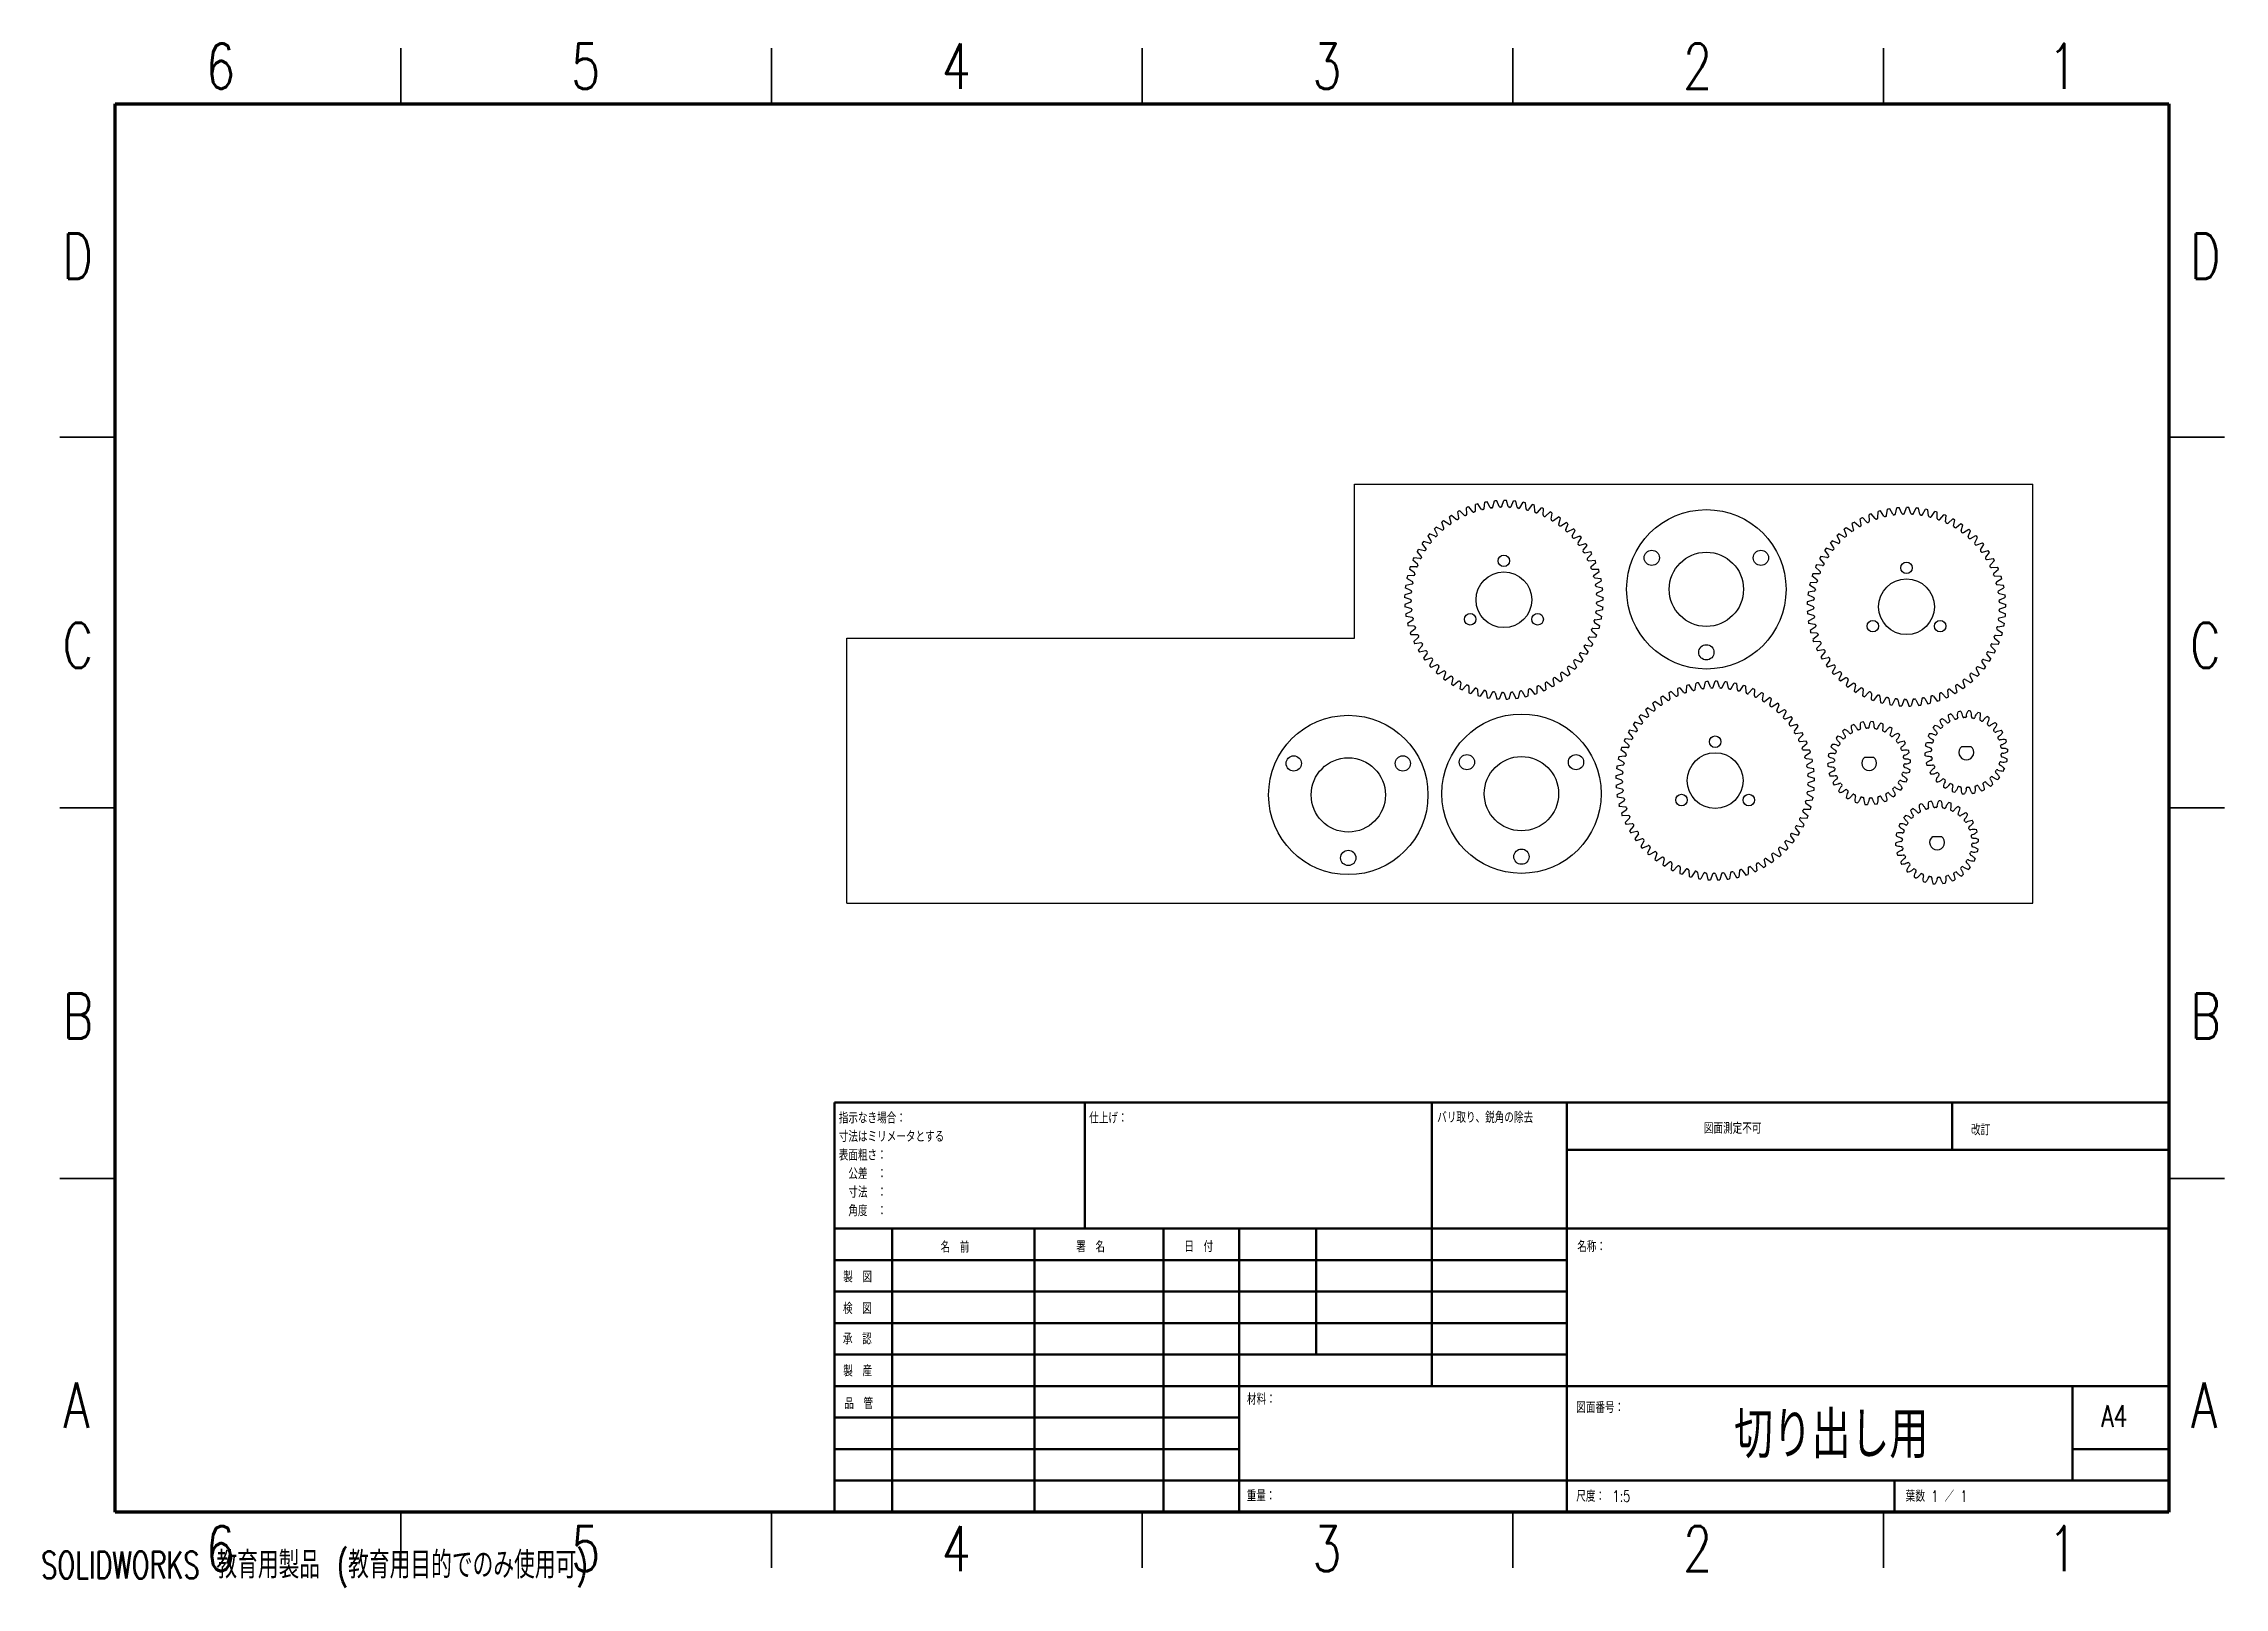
# Model space of a CAD drawing. Header units: millimetres. Extents: x 0 to 294, y 0 to 208.
import ezdxf

# ---------------------------------------------------------------- set-up
doc = ezdxf.new("R2010")
doc.units = ezdxf.units.MM
doc.styles.add('SLDTEXTSTYLE0', font='TXT', dxfattribs={"width": 0.75, "bigfont": 'bigfont'})
doc.styles.add('SLDTEXTSTYLE1', font='TXT', dxfattribs={"width": 0.65625, "bigfont": 'bigfont'})
doc.styles.add('SLDTEXTSTYLE2', font='TXT', dxfattribs={"width": 0.7, "bigfont": 'bigfont'})

msp = doc.modelspace()

# ---------------------------------------------------------------- texts
at = {"color": 7, "linetype": 'Continuous', "lineweight": 0}
for s, insert, char_height, attachment_point, style in [('6', (24.19, 208.11), 6.1, 2, 'SLDTEXTSTYLE0'), ('5', (73.44, 208.11), 6.1, 2, 'SLDTEXTSTYLE0'), ('4', (123.44, 208.11), 6.1, 2, 'SLDTEXTSTYLE0'), ('3', (173.44, 208.11), 6.1, 2, 'SLDTEXTSTYLE0'), ('2', (223.44, 208.11), 6.1, 2, 'SLDTEXTSTYLE0'), ('1', (272.69, 208.11), 6.1, 2, 'SLDTEXTSTYLE0'), ('D', (4.93, 182.48), 6.1, 2, 'SLDTEXTSTYLE0'), ('D', (291.93, 182.48), 6.1, 2, 'SLDTEXTSTYLE0'), ('C', (4.94, 129.98), 6.1, 2, 'SLDTEXTSTYLE0'), ('C', (291.94, 129.98), 6.1, 2, 'SLDTEXTSTYLE0'), ('B', (4.95, 79.98), 6.1, 2, 'SLDTEXTSTYLE0'), ('B', (291.95, 79.98), 6.1, 2, 'SLDTEXTSTYLE0'), ('仕上げ：', (141.37, 63.92), 1.5, 1, 'SLDTEXTSTYLE0'), ('バリ取り、鋭角の除去', (188.31, 64), 1.5, 1, 'SLDTEXTSTYLE0'), ('図面測定不可', (224.29, 62.53), 1.5, 1, 'SLDTEXTSTYLE0'), ('改訂', (260.33, 62.33), 1.5, 1, 'SLDTEXTSTYLE0'), ('名\u3000前', (121.32, 46.5), 1.5, 1, 'SLDTEXTSTYLE0'), ('\u3000\u3000署\u3000名', (137.03, 46.56), 1.5, 1, 'SLDTEXTSTYLE0'), ('日\u3000付', (154.21, 46.58), 1.5, 1, 'SLDTEXTSTYLE0'), ('名称：', (207.2, 46.58), 1.5, 1, 'SLDTEXTSTYLE0'), ('製\u3000図', (108.19, 42.49), 1.5, 1, 'SLDTEXTSTYLE0'), ('検\u3000図', (108.16, 38.22), 1.5, 1, 'SLDTEXTSTYLE0'), ('承\u3000認', (108.15, 34.13), 1.5, 1, 'SLDTEXTSTYLE0'), ('製\u3000産', (108.2, 29.8), 1.5, 1, 'SLDTEXTSTYLE0'), ('A', (4.76, 27.48), 6.1, 2, 'SLDTEXTSTYLE0'), ('A', (291.76, 27.48), 6.1, 2, 'SLDTEXTSTYLE0'), ('品\u3000管', (108.34, 25.41), 1.5, 1, 'SLDTEXTSTYLE0'), ('材料：', (162.65, 25.99), 1.5, 1, 'SLDTEXTSTYLE0'), ('図面番号：', (207.07, 24.87), 1.5, 1, 'SLDTEXTSTYLE0'), ('切り出し用', (241.46, 23.61), 6.35, 2, 'SLDTEXTSTYLE0'), ('A4', (277.87, 24.41), 2.91, 1, 'SLDTEXTSTYLE0'), ('重量：', (162.62, 12.95), 1.499, 1, 'SLDTEXTSTYLE0'), ('尺度： 1:5', (207.07, 12.9), 1.5, 1, 'SLDTEXTSTYLE0'), ('葉数 1 ／ 1', (251.48, 12.9), 1.5, 1, 'SLDTEXTSTYLE1'), ('6', (24.19, 8.11), 6.1, 2, 'SLDTEXTSTYLE0'), ('5', (73.44, 8.11), 6.1, 2, 'SLDTEXTSTYLE0'), ('4', (123.44, 8.11), 6.1, 2, 'SLDTEXTSTYLE0'), ('3', (173.44, 8.11), 6.1, 2, 'SLDTEXTSTYLE0'), ('2', (223.44, 8.11), 6.1, 2, 'SLDTEXTSTYLE0'), ('1', (272.69, 8.11), 6.1, 2, 'SLDTEXTSTYLE0')]:
    msp.add_mtext(s, dxfattribs=dict(at, insert=insert, char_height=char_height, attachment_point=attachment_point, style=style))
at = {"color": 7, "linetype": 'Continuous', "insert": (0, 4.68), "char_height": 3.633, "attachment_point": 1, "style": 'SLDTEXTSTYLE2'}
msp.add_mtext('SOLIDWORKS 教育用製品 (教育用目的でのみ使用可)', dxfattribs=at)

# ---------------------------------------------------------------- blocks, each defined once
blk = doc.blocks.new('SW_NOTE_0')
at = {"color": 0, "linetype": 'Continuous', "lineweight": 0, "char_height": 1.5, "attachment_point": 1, "style": 'SLDTEXTSTYLE0'}
for s, insert in [('指示なき場合：', (0, 1.93)), ('表面粗さ：', (0, -3.07)), ('寸法はミリメータとする\u3000', (0, -0.57)), ('\u3000公差\u3000：', (0, -5.57)), ('\u3000寸法\u3000：', (0, -8.07)), ('\u3000角度\u3000：', (0, -10.57))]:
    blk.add_mtext(s, dxfattribs=dict(at, insert=insert))

# ---------------------------------------------------------------- linework, layer by layer
at = {"color": 7, "linetype": 'Continuous', "lineweight": 35}
for p, q in [((48.5, 200), (48.5, 207.5)), ((98.5, 200), (98.5, 207.5)), ((148.5, 207.5), (148.5, 200)), ((148.5, 200), (148.5, 207.5)), ((198.5, 200), (198.5, 207.5)), ((248.5, 200), (248.5, 207.5)), ((10, 155), (2.5, 155)), ((287, 155), (294.5, 155)), ((2.5, 105), (10, 105)), ((10, 105), (2.5, 105)), ((294.5, 105), (287, 105)), ((287, 105), (294.5, 105)), ((10, 55), (2.5, 55)), ((287, 55), (294.5, 55)), ((48.5, 10), (48.5, 2.5)), ((98.5, 10), (98.5, 2.5)), ((148.5, 2.5), (148.5, 10)), ((148.5, 10), (148.5, 2.5)), ((198.5, 10), (198.5, 2.5)), ((248.5, 10), (248.5, 2.5))]:
    msp.add_line(p, q, dxfattribs=at)
at = {"color": 7, "linetype": 'Continuous', "lineweight": 70}
for p, q in [((10, 10), (10, 200)), ((10, 200), (287, 200)), ((287, 200), (287, 10)), ((287, 10), (10, 10))]:
    msp.add_line(p, q, dxfattribs=at)
at = {"color": 7, "linetype": 'Continuous', "lineweight": 25}
for p, q in [((177.17, 127.91), (177.17, 148.66)), ((177.17, 148.66), (268.67, 148.66)), ((268.67, 92.16), (268.67, 148.66)), ((190.18, 143.48), (189.98, 144.29)), ((190.89, 143.93), (190.25, 144.46)), ((191.22, 144.12), (191.09, 144.94)), ((191.97, 144.5), (191.38, 145.09)), ((192.32, 144.66), (192.27, 145.49)), ((193.1, 144.96), (192.57, 145.61)), ((193.46, 145.09), (193.49, 145.92)), ((194.26, 145.32), (193.8, 146.01)), ((194.63, 145.4), (194.74, 146.23)), ((195.46, 145.55), (195.06, 146.29)), ((195.84, 145.6), (196.03, 146.41)), ((196.67, 145.67), (196.35, 146.44)), ((197.05, 145.69), (197.32, 146.48)), ((197.89, 145.68), (197.64, 146.47)), ((198.27, 145.65), (198.61, 146.41)), ((199.11, 145.56), (198.94, 146.38)), ((199.48, 145.5), (199.89, 146.23)), ((200.3, 145.33), (200.21, 146.16)), ((200.67, 145.24), (201.15, 145.92)), ((201.47, 144.99), (201.46, 145.82)), ((201.83, 144.86), (202.37, 145.49)), ((202.6, 144.53), (202.67, 145.36)), ((202.94, 144.36), (203.55, 144.94)), ((203.68, 143.97), (203.83, 144.78)), ((204.01, 143.77), (204.66, 144.28)), ((246.27, 143.57), (245.68, 144.16)), ((246.62, 143.72), (246.57, 144.56)), ((247.4, 144.03), (246.87, 144.68)), ((247.76, 144.15), (247.79, 144.99)), ((248.57, 144.38), (248.1, 145.07)), ((248.94, 144.47), (249.05, 145.3)), ((249.76, 144.62), (249.37, 145.35)), ((250.14, 144.67), (250.33, 145.48)), ((250.98, 144.74), (250.65, 145.51)), ((251.35, 144.75), (251.62, 145.54)), ((252.19, 144.74), (251.95, 145.54)), ((252.57, 144.72), (252.92, 145.48)), ((253.41, 144.63), (253.24, 145.45)), ((253.78, 144.57), (254.2, 145.29)), ((254.6, 144.4), (254.51, 145.23)), ((254.97, 144.3), (255.45, 144.98)), ((255.77, 144.05), (255.76, 144.89)), ((256.13, 143.92), (256.67, 144.55)), ((256.9, 143.6), (256.97, 144.43)), ((187.51, 141.01), (187.08, 141.72)), ((188.06, 141.64), (187.29, 141.97)), ((188.32, 141.92), (187.96, 142.67)), ((188.93, 142.5), (188.19, 142.89)), ((189.21, 142.74), (188.93, 143.53)), ((189.87, 143.26), (189.18, 143.73)), ((204.7, 143.3), (204.93, 144.1)), ((205.01, 143.07), (205.71, 143.52)), ((205.65, 142.54), (205.96, 143.31)), ((205.94, 142.28), (206.68, 142.66)), ((206.53, 141.69), (206.91, 142.43)), ((206.78, 141.41), (207.56, 141.71)), ((207.32, 140.76), (207.77, 141.46)), ((242.62, 140.98), (242.26, 141.74)), ((243.23, 141.56), (242.5, 141.96)), ((243.52, 141.81), (243.23, 142.59)), ((244.18, 142.33), (243.49, 142.79)), ((244.49, 142.55), (244.28, 143.36)), ((245.19, 143), (244.55, 143.53)), ((245.52, 143.19), (245.39, 144.01)), ((257.25, 143.43), (257.85, 144.01)), ((257.98, 143.03), (258.13, 143.85)), ((258.31, 142.84), (258.96, 143.35)), ((259, 142.37), (259.23, 143.17)), ((259.31, 142.14), (260.01, 142.59)), ((259.96, 141.61), (260.26, 142.38)), ((260.24, 141.35), (260.98, 141.73)), ((260.83, 140.76), (261.21, 141.5)), ((185.65, 137.87), (185.03, 138.43)), ((185.99, 138.64), (185.16, 138.73)), ((186.17, 138.98), (185.61, 139.59)), ((186.58, 139.7), (185.77, 139.87)), ((186.79, 140.02), (186.29, 140.69)), ((187.27, 140.71), (186.48, 140.96)), ((207.54, 140.46), (208.35, 140.68)), ((208.01, 139.76), (208.53, 140.41)), ((208.21, 139.43), (209.03, 139.58)), ((208.61, 138.7), (209.18, 139.3)), ((208.77, 138.35), (209.6, 138.42)), ((240.47, 138.04), (239.91, 138.66)), ((240.89, 138.77), (240.07, 138.94)), ((241.09, 139.09), (240.59, 139.76)), ((241.58, 139.78), (240.78, 140.03)), ((241.81, 140.08), (241.38, 140.79)), ((242.36, 140.71), (241.59, 141.03)), ((261.09, 140.48), (261.86, 140.78)), ((261.62, 139.83), (262.07, 140.53)), ((261.85, 139.52), (262.65, 139.75)), ((262.31, 138.83), (262.83, 139.48)), ((262.51, 138.5), (263.33, 138.65)), ((262.91, 137.76), (263.48, 138.37)), ((184.94, 135.54), (184.23, 135.97)), ((185.14, 136.36), (184.31, 136.29)), ((185.24, 136.72), (184.57, 137.22)), ((185.51, 137.52), (184.68, 137.53)), ((209.1, 137.58), (209.73, 138.12)), ((209.23, 137.22), (210.06, 137.21)), ((209.48, 136.42), (210.16, 136.9)), ((209.57, 136.05), (210.4, 135.96)), ((209.74, 135.23), (210.47, 135.65)), ((239.44, 135.43), (238.61, 135.36)), ((239.54, 135.79), (238.87, 136.29)), ((239.81, 136.59), (238.98, 136.6)), ((239.95, 136.94), (239.33, 137.5)), ((240.3, 137.71), (239.47, 137.8)), ((263.07, 137.42), (263.9, 137.49)), ((263.4, 136.65), (264.03, 137.19)), ((263.53, 136.29), (264.36, 136.28)), ((263.78, 135.49), (264.46, 135.97)), ((184.7, 133.12), (183.92, 133.4)), ((184.73, 133.96), (183.93, 133.73)), ((184.71, 132.74), (183.93, 132.43)), ((184.76, 134.34), (184.01, 134.7)), ((184.88, 135.17), (184.06, 135.02)), ((209.8, 134.86), (210.62, 134.69)), ((209.89, 134.02), (210.65, 134.36)), ((209.91, 132.42), (210.68, 132.1)), ((209.92, 133.64), (210.71, 133.4)), ((209.92, 132.8), (210.71, 133.07)), ((239, 132.19), (238.22, 132.47)), ((239.03, 133.03), (238.23, 132.8)), ((239.07, 133.4), (238.32, 133.76)), ((239.18, 134.24), (238.36, 134.09)), ((239.25, 134.61), (238.53, 135.04)), ((263.87, 135.12), (264.7, 135.03)), ((264.04, 134.3), (264.77, 134.71)), ((264.1, 133.92), (264.92, 133.75)), ((264.19, 133.09), (264.96, 133.43)), ((264.22, 132.71), (265.01, 132.46)), ((184.76, 131.9), (183.95, 132.11)), ((184.8, 131.52), (184.05, 131.15)), ((184.93, 130.69), (184.11, 130.83)), ((185.01, 130.32), (184.3, 129.88)), ((185.22, 129.51), (184.38, 129.56)), ((209.55, 130.02), (210.24, 129.55)), ((209.64, 130.39), (210.46, 130.5)), ((209.79, 131.21), (210.52, 130.82)), ((209.84, 131.59), (210.65, 131.78)), ((239.01, 131.81), (238.23, 131.5)), ((239.06, 130.97), (238.25, 131.18)), ((239.1, 130.59), (238.36, 130.21)), ((239.23, 129.76), (238.41, 129.89)), ((263.94, 129.45), (264.77, 129.56)), ((264.09, 130.28), (264.83, 129.88)), ((264.14, 130.66), (264.95, 130.84)), ((264.21, 131.49), (264.98, 131.17)), ((264.23, 131.87), (265.02, 132.14)), ((108.67, 92.16), (108.67, 127.91)), ((108.67, 127.91), (177.17, 127.91)), ((185.33, 129.15), (184.67, 128.63)), ((185.62, 128.36), (184.78, 128.33)), ((185.76, 128.01), (185.16, 127.44)), ((186.13, 127.25), (185.3, 127.14)), ((186.31, 126.92), (185.76, 126.29)), ((208.17, 126.65), (208.7, 126)), ((208.35, 126.97), (209.18, 126.84)), ((208.74, 127.72), (209.32, 127.13)), ((208.89, 128.07), (209.72, 128.02)), ((209.2, 128.85), (209.84, 128.32)), ((209.32, 129.21), (210.15, 129.24)), ((239.31, 129.39), (238.61, 128.94)), ((239.52, 128.58), (238.69, 128.63)), ((239.63, 128.22), (238.97, 127.7)), ((239.92, 127.43), (239.09, 127.4)), ((240.07, 127.08), (239.46, 126.5)), ((263.04, 126.79), (263.63, 126.2)), ((263.19, 127.14), (264.03, 127.09)), ((263.5, 127.92), (264.14, 127.39)), ((263.62, 128.28), (264.46, 128.31)), ((263.85, 129.08), (264.55, 128.62)), ((186.74, 126.2), (185.93, 126.01)), ((186.95, 125.88), (186.47, 125.2)), ((187.45, 125.21), (186.66, 124.94)), ((187.69, 124.92), (187.28, 124.2)), ((188.26, 124.3), (187.5, 123.95)), ((188.53, 124.03), (188.18, 123.27)), ((205.87, 123.81), (206.2, 123.04)), ((206.15, 124.07), (206.9, 123.71)), ((206.73, 124.68), (207.12, 123.95)), ((206.98, 124.97), (207.76, 124.68)), ((207.49, 125.63), (207.96, 124.94)), ((207.71, 125.94), (208.52, 125.73)), ((240.43, 126.32), (239.6, 126.21)), ((240.61, 125.99), (240.06, 125.36)), ((241.04, 125.27), (240.23, 125.08)), ((241.26, 124.95), (240.77, 124.27)), ((241.76, 124.28), (240.97, 124.01)), ((242, 123.99), (241.58, 123.26)), ((261.03, 123.75), (261.43, 123.01)), ((261.28, 124.04), (262.06, 123.75)), ((261.8, 124.7), (262.26, 124)), ((262.02, 125.01), (262.82, 124.8)), ((262.47, 125.71), (263, 125.07)), ((262.66, 126.04), (263.48, 125.91)), ((189.15, 123.46), (188.43, 123.05)), ((189.44, 123.22), (189.17, 122.43)), ((190.11, 122.72), (189.43, 122.24)), ((190.43, 122.51), (190.24, 121.7)), ((191.15, 122.07), (190.52, 121.53)), ((191.48, 121.89), (191.37, 121.07)), ((192.24, 121.53), (191.66, 120.93)), ((192.59, 121.38), (192.56, 120.55)), ((193.38, 121.09), (192.86, 120.44)), ((193.74, 120.98), (193.79, 120.15)), ((194.55, 120.77), (194.1, 120.07)), ((194.92, 120.69), (195.05, 119.87)), ((199.4, 120.64), (199.25, 119.82)), ((199.77, 120.7), (200.2, 119.99)), ((200.59, 120.9), (200.52, 120.06)), ((200.95, 121), (201.45, 120.33)), ((201.75, 121.27), (201.76, 120.43)), ((202.1, 121.41), (202.66, 120.79)), ((202.87, 121.75), (202.96, 120.92)), ((203.2, 121.92), (203.82, 121.36)), ((203.93, 122.34), (204.1, 121.52)), ((204.25, 122.54), (204.92, 122.05)), ((204.94, 123.03), (205.19, 122.23)), ((205.24, 123.26), (205.95, 122.83)), ((220.47, 120.11), (219.88, 120.7)), ((220.81, 120.27), (220.76, 121.1)), ((221.6, 120.57), (221.07, 121.22)), ((221.95, 120.69), (221.98, 121.53)), ((222.76, 120.92), (222.3, 121.62)), ((223.13, 121.01), (223.24, 121.84)), ((223.96, 121.16), (223.56, 121.89)), ((224.33, 121.21), (224.52, 122.02)), ((225.17, 121.28), (224.85, 122.05)), ((225.55, 121.3), (225.82, 122.08)), ((226.39, 121.29), (226.14, 122.08)), ((226.77, 121.26), (227.11, 122.02)), ((227.6, 121.17), (227.43, 121.99)), ((227.98, 121.11), (228.39, 121.83)), ((228.8, 120.94), (228.71, 121.77)), ((229.17, 120.84), (229.65, 121.52)), ((229.97, 120.59), (229.96, 121.43)), ((230.32, 120.46), (230.87, 121.09)), ((231.1, 120.14), (231.17, 120.97)), ((242.56, 123.36), (241.8, 123.02)), ((242.83, 123.1), (242.49, 122.34)), ((243.45, 122.53), (242.73, 122.12)), ((243.74, 122.29), (243.48, 121.5)), ((244.42, 121.79), (243.74, 121.31)), ((244.73, 121.58), (244.54, 120.76)), ((245.45, 121.14), (244.82, 120.6)), ((245.78, 120.96), (245.67, 120.13)), ((257.17, 120.82), (257.26, 119.99)), ((257.51, 120.99), (258.12, 120.43)), ((258.24, 121.41), (258.41, 120.59)), ((258.56, 121.61), (259.22, 121.11)), ((259.24, 122.1), (259.49, 121.3)), ((259.54, 122.33), (260.25, 121.9)), ((260.18, 122.88), (260.5, 122.11)), ((260.45, 123.14), (261.2, 122.78)), ((195.75, 120.56), (195.37, 119.82)), ((196.13, 120.52), (196.34, 119.71)), ((196.97, 120.47), (196.66, 119.69)), ((197.35, 120.46), (197.63, 119.68)), ((198.19, 120.49), (197.96, 119.69)), ((198.56, 120.53), (198.92, 119.77)), ((216.82, 117.53), (216.46, 118.28)), ((217.42, 118.1), (216.69, 118.5)), ((217.71, 118.35), (217.42, 119.14)), ((218.37, 118.87), (217.68, 119.34)), ((218.68, 119.09), (218.47, 119.9)), ((219.39, 119.54), (218.75, 120.07)), ((219.72, 119.73), (219.59, 120.55)), ((231.44, 119.97), (232.04, 120.55)), ((232.18, 119.57), (232.33, 120.39)), ((232.5, 119.38), (233.16, 119.89)), ((233.2, 118.91), (233.43, 119.71)), ((233.5, 118.68), (234.21, 119.13)), ((234.15, 118.15), (234.46, 118.92)), ((234.43, 117.89), (235.18, 118.27)), ((235.03, 117.3), (235.41, 118.04)), ((246.54, 120.6), (245.97, 119.99)), ((246.89, 120.45), (246.86, 119.62)), ((247.68, 120.16), (247.17, 119.51)), ((248.04, 120.05), (248.09, 119.22)), ((248.85, 119.84), (248.41, 119.13)), ((249.23, 119.76), (249.36, 118.94)), ((250.05, 119.63), (249.68, 118.89)), ((250.43, 119.59), (250.64, 118.78)), ((251.27, 119.54), (250.97, 118.76)), ((251.65, 119.53), (251.94, 118.75)), ((252.49, 119.56), (252.26, 118.76)), ((252.87, 119.59), (253.23, 118.84)), ((253.7, 119.7), (253.55, 118.88)), ((254.07, 119.77), (254.5, 119.06)), ((254.89, 119.96), (254.82, 119.13)), ((255.25, 120.07), (255.75, 119.4)), ((256.05, 120.34), (256.06, 119.5)), ((256.4, 120.47), (256.96, 119.86)), ((214.66, 114.58), (214.1, 115.2)), ((215.08, 115.31), (214.26, 115.48)), ((215.28, 115.63), (214.79, 116.3)), ((215.77, 116.32), (214.97, 116.57)), ((216, 116.62), (215.57, 117.33)), ((216.55, 117.25), (215.79, 117.58)), ((235.28, 117.02), (236.06, 117.32)), ((235.81, 116.37), (236.26, 117.07)), ((236.04, 116.06), (236.84, 116.29)), ((236.51, 115.37), (237.02, 116.02)), ((236.71, 115.04), (237.53, 115.19)), ((237.1, 114.3), (237.68, 114.91)), ((243.9, 115.14), (243.92, 115.1)), ((244.31, 115.38), (244.33, 115.34)), ((244.95, 115.66), (244.97, 115.62)), ((245.41, 115.8), (245.42, 115.75)), ((246.1, 115.92), (246.11, 115.87)), ((246.58, 115.94), (246.58, 115.89)), ((247.28, 115.89), (247.28, 115.84)), ((247.75, 115.8), (247.74, 115.75)), ((248.42, 115.58), (248.4, 115.53)), ((248.85, 115.38), (248.83, 115.33)), ((249.45, 115.01), (249.42, 114.97)), ((255.42, 114.86), (255.46, 114.84)), ((255.67, 115.27), (255.71, 115.24)), ((256.11, 115.82), (256.15, 115.78)), ((256.46, 116.15), (256.49, 116.11)), ((257.01, 116.57), (257.04, 116.53)), ((257.43, 116.82), (257.45, 116.77)), ((258.07, 117.1), (258.09, 117.05)), ((258.53, 117.23), (258.54, 117.19)), ((259.22, 117.35), (259.23, 117.3)), ((259.7, 117.37), (259.7, 117.33)), ((260.4, 117.32), (260.39, 117.28)), ((260.87, 117.23), (260.85, 117.18)), ((261.54, 117.01), (261.52, 116.97)), ((261.97, 116.81), (261.94, 116.77)), ((262.56, 116.44), (262.54, 116.4)), ((262.94, 116.14), (262.9, 116.11)), ((263.43, 115.64), (263.39, 115.61)), ((263.72, 115.26), (263.68, 115.23)), ((213.63, 111.97), (212.8, 111.9)), ((213.74, 112.33), (213.07, 112.83)), ((214.01, 113.13), (213.17, 113.14)), ((214.15, 113.48), (213.53, 114.04)), ((214.49, 114.25), (213.66, 114.34)), ((237.27, 113.96), (238.1, 114.03)), ((237.59, 113.19), (238.22, 113.73)), ((237.72, 112.83), (238.56, 112.82)), ((237.97, 112.03), (238.65, 112.51)), ((241.86, 112.34), (241.91, 112.32)), ((242.01, 112.79), (242.05, 112.77)), ((242.31, 113.43), (242.35, 113.4)), ((242.56, 113.83), (242.6, 113.8)), ((243, 114.38), (243.03, 114.35)), ((243.34, 114.71), (243.37, 114.68)), ((245.98, 111.86), (247.17, 111.86)), ((249.82, 114.71), (249.79, 114.67)), ((250.31, 114.2), (250.27, 114.17)), ((250.6, 113.82), (250.56, 113.8)), ((250.96, 113.22), (250.91, 113.2)), ((251.15, 112.78), (251.1, 112.76)), ((251.35, 112.11), (251.3, 112.1)), ((254.81, 112.61), (254.86, 112.6)), ((254.84, 113.08), (254.89, 113.08)), ((254.84, 111.9), (254.89, 111.91)), ((254.98, 113.77), (255.02, 113.76)), ((255.13, 114.22), (255.17, 114.21)), ((259.1, 113.29), (260.29, 113.29)), ((264.07, 114.65), (264.03, 114.63)), ((264.26, 114.22), (264.22, 114.2)), ((264.46, 113.54), (264.42, 113.53)), ((264.54, 111.89), (264.49, 111.9)), ((264.54, 113.07), (264.5, 113.07)), ((264.58, 112.37), (264.53, 112.37)), ((213.2, 108.73), (212.42, 109.01)), ((213.23, 109.57), (212.43, 109.34)), ((213.26, 109.94), (212.51, 110.3)), ((213.37, 110.78), (212.55, 110.63)), ((213.44, 111.15), (212.73, 111.58)), ((238.07, 111.66), (238.9, 111.57)), ((238.24, 110.84), (238.96, 111.25)), ((238.3, 110.47), (239.11, 110.3)), ((238.39, 109.63), (239.15, 109.97)), ((238.41, 109.25), (239.21, 109)), ((241.69, 111.17), (241.74, 111.17)), ((241.73, 111.65), (241.77, 111.64)), ((241.73, 110.47), (241.77, 110.47)), ((241.81, 110), (241.85, 110.01)), ((242.01, 109.32), (242.05, 109.34)), ((242.2, 108.89), (242.24, 108.91)), ((251.14, 109.32), (251.1, 109.33)), ((251.29, 109.77), (251.24, 109.78)), ((251.43, 111.64), (251.38, 111.63)), ((251.43, 110.46), (251.38, 110.47)), ((251.46, 110.93), (251.41, 110.94)), ((254.92, 111.43), (254.97, 111.44)), ((255.12, 110.76), (255.17, 110.78)), ((255.31, 110.32), (255.36, 110.34)), ((255.67, 109.72), (255.71, 109.74)), ((255.96, 109.34), (256, 109.37)), ((256.45, 108.83), (256.48, 108.87)), ((262.93, 108.83), (262.9, 108.86)), ((263.27, 109.16), (263.24, 109.19)), ((263.71, 109.71), (263.67, 109.74)), ((263.96, 110.11), (263.92, 110.14)), ((264.26, 110.75), (264.21, 110.77)), ((264.41, 111.2), (264.36, 111.22)), ((213.2, 108.35), (212.43, 108.04)), ((213.25, 107.51), (212.45, 107.72)), ((213.29, 107.13), (212.55, 106.75)), ((213.43, 106.3), (212.6, 106.43)), ((213.5, 105.93), (212.8, 105.48)), ((238.13, 105.99), (238.96, 106.1)), ((238.29, 106.82), (239.02, 106.42)), ((238.34, 107.2), (239.15, 107.39)), ((238.41, 108.03), (239.18, 107.71)), ((238.42, 108.41), (239.21, 108.68)), ((242.55, 108.28), (242.59, 108.31)), ((242.84, 107.9), (242.88, 107.93)), ((243.33, 107.4), (243.37, 107.43)), ((243.7, 107.1), (243.73, 107.14)), ((244.3, 106.73), (244.32, 106.77)), ((244.73, 106.53), (244.75, 106.57)), ((245.4, 106.31), (245.41, 106.36)), ((245.87, 106.22), (245.88, 106.27)), ((246.57, 106.17), (246.57, 106.21)), ((247.05, 106.19), (247.04, 106.24)), ((247.74, 106.31), (247.73, 106.35)), ((248.2, 106.44), (248.18, 106.49)), ((248.84, 106.72), (248.82, 106.77)), ((249.25, 106.97), (249.23, 107.01)), ((249.81, 107.39), (249.78, 107.43)), ((250.15, 107.73), (250.12, 107.76)), ((250.6, 108.27), (250.56, 108.3)), ((250.85, 108.68), (250.8, 108.7)), ((256.82, 108.53), (256.85, 108.57)), ((257.42, 108.16), (257.44, 108.21)), ((257.85, 107.96), (257.87, 108.01)), ((258.52, 107.74), (258.53, 107.79)), ((258.99, 107.65), (258.99, 107.7)), ((259.69, 107.6), (259.69, 107.65)), ((260.16, 107.62), (260.16, 107.67)), ((260.86, 107.74), (260.85, 107.79)), ((261.31, 107.88), (261.3, 107.92)), ((261.96, 108.16), (261.94, 108.2)), ((262.37, 108.4), (262.34, 108.44)), ((213.71, 105.12), (212.88, 105.17)), ((213.83, 104.76), (213.17, 104.24)), ((214.11, 103.97), (213.28, 103.94)), ((214.26, 103.62), (213.66, 103.04)), ((237.23, 103.33), (237.82, 102.74)), ((237.39, 103.68), (238.22, 103.63)), ((237.7, 104.46), (238.34, 103.93)), ((237.82, 104.82), (238.65, 104.85)), ((238.05, 105.63), (238.74, 105.16)), ((251.72, 103.13), (251.76, 103.1)), ((252.17, 103.68), (252.2, 103.64)), ((252.51, 104.01), (252.54, 103.97)), ((253.07, 104.44), (253.09, 104.39)), ((253.48, 104.68), (253.5, 104.63)), ((254.12, 104.96), (254.14, 104.91)), ((254.58, 105.09), (254.59, 105.05)), ((255.27, 105.21), (255.28, 105.16)), ((255.75, 105.23), (255.75, 105.19)), ((256.45, 105.18), (256.44, 105.14)), ((256.92, 105.09), (256.91, 105.04)), ((257.59, 104.87), (257.57, 104.83)), ((258.02, 104.67), (258, 104.63)), ((258.62, 104.3), (258.59, 104.26)), ((258.99, 104), (258.96, 103.97)), ((259.48, 103.5), (259.44, 103.47)), ((259.77, 103.12), (259.73, 103.09)), ((214.62, 102.86), (213.8, 102.75)), ((214.8, 102.53), (214.26, 101.9)), ((215.24, 101.81), (214.43, 101.62)), ((215.45, 101.49), (214.97, 100.81)), ((215.95, 100.82), (215.16, 100.55)), ((216.19, 100.53), (215.78, 99.8)), ((235.23, 100.29), (235.62, 99.56)), ((235.47, 100.58), (236.26, 100.29)), ((235.99, 101.24), (236.46, 100.55)), ((236.21, 101.55), (237.02, 101.34)), ((236.66, 102.25), (237.19, 101.61)), ((236.85, 102.58), (237.67, 102.45)), ((250.86, 100.47), (250.91, 100.46)), ((250.89, 100.94), (250.94, 100.94)), ((251.03, 101.63), (251.08, 101.62)), ((251.18, 102.09), (251.22, 102.07)), ((251.47, 102.72), (251.52, 102.7)), ((255.15, 101.15), (256.34, 101.15)), ((260.12, 102.51), (260.08, 102.49)), ((260.31, 102.08), (260.27, 102.06)), ((260.52, 101.4), (260.47, 101.39)), ((260.6, 100.93), (260.55, 100.93)), ((260.63, 100.23), (260.58, 100.23)), ((216.76, 99.9), (216, 99.56)), ((217.02, 99.64), (216.68, 98.88)), ((217.65, 99.07), (216.92, 98.66)), ((217.94, 98.83), (217.67, 98.04)), ((218.61, 98.33), (217.93, 97.85)), ((218.93, 98.12), (218.74, 97.31)), ((219.65, 97.68), (219.01, 97.14)), ((219.98, 97.5), (219.87, 96.68)), ((220.74, 97.14), (220.16, 96.53)), ((231.36, 97.36), (231.45, 96.53)), ((231.7, 97.53), (232.32, 96.97)), ((232.43, 97.95), (232.6, 97.13)), ((232.75, 98.15), (233.42, 97.65)), ((233.44, 98.64), (233.68, 97.84)), ((233.74, 98.87), (234.45, 98.44)), ((234.37, 99.42), (234.69, 98.65)), ((234.65, 99.68), (235.4, 99.32)), ((250.89, 99.76), (250.94, 99.77)), ((250.97, 99.29), (251.02, 99.3)), ((251.17, 98.62), (251.22, 98.64)), ((251.36, 98.18), (251.41, 98.2)), ((251.72, 97.58), (251.76, 97.6)), ((252.01, 97.2), (252.05, 97.23)), ((259.76, 97.57), (259.72, 97.6)), ((260.01, 97.97), (259.97, 98)), ((260.31, 98.61), (260.27, 98.63)), ((260.46, 99.06), (260.41, 99.08)), ((260.59, 99.76), (260.55, 99.76)), ((221.09, 96.99), (221.05, 96.16)), ((221.87, 96.7), (221.36, 96.05)), ((222.24, 96.59), (222.29, 95.76)), ((223.05, 96.38), (222.6, 95.68)), ((223.42, 96.3), (223.55, 95.48)), ((224.25, 96.17), (223.87, 95.43)), ((224.63, 96.13), (224.84, 95.32)), ((225.46, 96.08), (225.16, 95.3)), ((225.84, 96.07), (226.13, 95.29)), ((226.68, 96.1), (226.45, 95.3)), ((227.06, 96.13), (227.42, 95.38)), ((227.89, 96.24), (227.74, 95.42)), ((228.27, 96.31), (228.7, 95.6)), ((229.08, 96.5), (229.01, 95.67)), ((229.45, 96.61), (229.95, 95.94)), ((230.25, 96.88), (230.26, 96.04)), ((230.6, 97.02), (231.16, 96.4)), ((252.5, 96.69), (252.53, 96.73)), ((252.87, 96.39), (252.9, 96.43)), ((253.47, 96.02), (253.49, 96.07)), ((253.9, 95.82), (253.92, 95.87)), ((254.57, 95.6), (254.58, 95.65)), ((255.04, 95.51), (255.05, 95.56)), ((255.74, 95.46), (255.74, 95.51)), ((256.22, 95.48), (256.21, 95.53)), ((256.91, 95.6), (256.9, 95.65)), ((257.37, 95.74), (257.35, 95.78)), ((258.01, 96.02), (257.99, 96.06)), ((258.42, 96.26), (258.4, 96.3)), ((258.98, 96.69), (258.95, 96.72)), ((259.32, 97.02), (259.29, 97.05)), ((108.67, 92.16), (268.67, 92.16))]:
    msp.add_line(p, q, dxfattribs=at)
at = {"color": 7, "linetype": 'Continuous', "lineweight": 50}
for p, q in [((107, 65.25), (287, 65.25)), ((107, 65.25), (107, 10)), ((140.8, 48.25), (140.8, 65.25)), ((187.6, 65.25), (187.6, 27)), ((205.8, 65.25), (205.8, 10)), ((257.8, 58.88), (257.8, 65.25)), ((287, 58.88), (205.8, 58.88)), ((287, 48.25), (107, 48.25)), ((114.8, 48.25), (114.8, 10)), ((133.99, 48.25), (133.99, 10)), ((151.4, 48.25), (151.4, 10)), ((161.6, 10), (161.6, 48.25)), ((172, 31.25), (172, 48.25)), ((205.8, 44), (107, 44)), ((205.8, 39.75), (107, 39.75)), ((205.8, 35.5), (107, 35.5)), ((205.8, 31.25), (107, 31.25)), ((161.6, 27), (107, 27)), ((161.6, 27), (287, 27)), ((274, 14.25), (274, 27)), ((161.6, 22.75), (107, 22.75)), ((161.6, 18.5), (107, 18.5)), ((287, 18.5), (274, 18.5)), ((107, 14.25), (287, 14.25)), ((250, 10), (250, 14.25))]:
    msp.add_line(p, q, dxfattribs=at)
at = {"color": 7, "linetype": 'Continuous', "lineweight": 25}
for centre, radius in [((224.62, 134.49), 10.75), ((197.31, 138.33), 0.775), ((217.26, 138.74), 1.03), ((224.62, 134.49), 5.01), ((231.98, 138.74), 1.03), ((197.31, 133.08), 3.76), ((251.62, 132.14), 3.76), ((251.62, 137.39), 0.775), ((192.77, 130.45), 0.775), ((201.86, 130.45), 0.775), ((247.07, 129.52), 0.775), ((256.16, 129.52), 0.775), ((224.62, 125.99), 1.03), ((199.68, 106.92), 10.75), ((176.32, 106.75), 10.75), ((168.96, 111), 1.03), ((183.68, 111), 1.03), ((192.32, 111.17), 1.03), ((199.68, 106.92), 5.01), ((207.04, 111.17), 1.03), ((225.81, 108.68), 3.76), ((225.81, 113.93), 0.775), ((176.32, 106.75), 5.01), ((221.27, 106.06), 0.775), ((230.36, 106.06), 0.775), ((176.32, 98.25), 1.03), ((199.68, 98.42), 1.03)]:
    msp.add_circle(centre, radius, dxfattribs=at)
for centre, radius, start, end in [((197.31, 133.08), 13.4, 121.821, 123.2108), ((197.31, 133.08), 13.4, 116.2825, 117.6724), ((192.09, 144.6), 0.15, 218.9188, 294.41), ((197.31, 133.08), 12.5, 114.0064, 114.41), ((192.17, 144.63), 0.15, 294.0064, 9.4976), ((197.31, 133.08), 13.4, 110.744, 112.1339), ((193.22, 145.05), 0.15, 213.3803, 288.8716), ((197.31, 133.08), 12.5, 108.4679, 108.8716), ((193.31, 145.07), 0.15, 288.4679, 3.9592), ((197.31, 133.08), 13.4, 105.2056, 106.5954), ((194.4, 145.39), 0.15, 207.8419, 283.3331), ((197.31, 133.08), 12.5, 102.9294, 103.3331), ((194.48, 145.41), 0.15, 282.9294, 358.4207), ((197.31, 133.08), 13.4, 99.6671, 101.057), ((195.6, 145.61), 0.15, 202.3034, 277.7947), ((197.31, 133.08), 12.5, 97.391, 97.7947), ((195.69, 145.62), 0.15, 277.391, 352.8822), ((197.31, 133.08), 13.4, 94.1287, 95.5185), ((196.82, 145.72), 0.15, 196.7649, 272.2562), ((197.31, 133.08), 12.5, 91.8525, 92.2562), ((196.91, 145.72), 0.15, 271.8525, 347.3438), ((197.31, 133.08), 13.4, 88.5902, 89.9801), ((198.04, 145.71), 0.15, 191.2265, 266.7177), ((197.31, 133.08), 12.5, 86.314, 86.7177), ((198.13, 145.7), 0.15, 266.314, 341.8053), ((197.31, 133.08), 13.4, 83.0517, 84.4416), ((199.25, 145.58), 0.15, 185.688, 261.1793), ((197.31, 133.08), 12.5, 80.7756, 81.1793), ((199.34, 145.56), 0.15, 260.7756, 336.2669), ((197.31, 133.08), 13.4, 77.5133, 78.9031), ((200.45, 145.33), 0.15, 180.1495, 255.6408), ((197.31, 133.08), 12.5, 75.2371, 75.6408), ((200.54, 145.31), 0.15, 255.2371, 330.7284), ((197.31, 133.08), 13.4, 71.9748, 73.3647), ((201.62, 144.97), 0.15, 174.6111, 250.1024), ((197.31, 133.08), 12.5, 69.6987, 70.1024), ((201.7, 144.94), 0.15, 249.6987, 325.1899), ((197.31, 133.08), 13.4, 66.4363, 67.8262), ((202.75, 144.5), 0.15, 169.0726, 244.5639), ((197.31, 133.08), 12.5, 64.1602, 64.5639), ((202.83, 144.46), 0.15, 244.1602, 319.6515), ((197.31, 133.08), 13.4, 60.8979, 62.2877), ((197.31, 133.08), 13.4, 55.3594, 56.7493), ((251.62, 132.14), 13.4, 116.2825, 117.6724), ((251.62, 132.14), 13.4, 110.744, 112.1339), ((247.61, 144.14), 0.15, 288.4679, 3.9592), ((251.62, 132.14), 13.4, 105.2056, 106.5954), ((248.7, 144.45), 0.15, 207.8419, 283.3331), ((251.62, 132.14), 12.5, 102.9294, 103.3331), ((248.79, 144.47), 0.15, 282.9294, 358.4207), ((251.62, 132.14), 13.4, 99.6671, 101.057), ((249.9, 144.68), 0.15, 202.3034, 277.7947), ((251.62, 132.14), 12.5, 97.391, 97.7947), ((249.99, 144.69), 0.15, 277.391, 352.8822), ((251.62, 132.14), 13.4, 94.1287, 95.5185), ((251.12, 144.78), 0.15, 196.7649, 272.2562), ((251.62, 132.14), 12.5, 91.8525, 92.2562), ((251.21, 144.79), 0.15, 271.8525, 347.3438), ((251.62, 132.14), 13.4, 88.5902, 89.9801), ((252.34, 144.77), 0.15, 191.2265, 266.7177), ((251.62, 132.14), 12.5, 86.314, 86.7177), ((252.43, 144.77), 0.15, 266.314, 341.8053), ((251.62, 132.14), 13.4, 83.0517, 84.4416), ((253.56, 144.64), 0.15, 185.688, 261.1793), ((251.62, 132.14), 12.5, 80.7756, 81.1793), ((253.64, 144.63), 0.15, 260.7756, 336.2669), ((251.62, 132.14), 13.4, 77.5133, 78.9031), ((254.75, 144.4), 0.15, 180.1495, 255.6408), ((251.62, 132.14), 12.5, 75.2371, 75.6408), ((254.84, 144.38), 0.15, 255.2371, 330.7284), ((251.62, 132.14), 13.4, 71.9748, 73.3647), ((251.62, 132.14), 13.4, 66.4363, 67.8262), ((197.31, 133.08), 13.4, 138.4363, 139.8262), ((197.31, 133.08), 13.4, 132.8979, 134.2877), ((188.13, 141.77), 0.15, 241.0726, 316.5639), ((197.31, 133.08), 12.5, 136.1602, 136.5639), ((188.19, 141.84), 0.15, 316.1602, 31.6515), ((197.31, 133.08), 13.4, 127.3594, 128.7493), ((189.01, 142.62), 0.15, 235.5342, 311.0254), ((197.31, 133.08), 12.5, 130.6217, 131.0254), ((189.08, 142.68), 0.15, 310.6217, 26.113), ((189.97, 143.38), 0.15, 229.9957, 305.487), ((197.31, 133.08), 12.5, 125.0833, 125.487), ((190.04, 143.43), 0.15, 305.0833, 20.5745), ((191, 144.04), 0.15, 224.4572, 299.9485), ((197.31, 133.08), 12.5, 119.5448, 119.9485), ((191.08, 144.08), 0.15, 299.5448, 15.0361), ((203.83, 143.92), 0.15, 163.5342, 239.0254), ((197.31, 133.08), 12.5, 58.6217, 59.0254), ((203.9, 143.88), 0.15, 238.6217, 314.113), ((204.84, 143.24), 0.15, 157.9957, 233.487), ((197.31, 133.08), 12.5, 53.0833, 53.487), ((204.91, 143.19), 0.15, 233.0833, 308.5745), ((205.79, 142.47), 0.15, 152.4572, 227.9485), ((197.31, 133.08), 12.5, 47.5448, 47.9485), ((197.31, 133.08), 13.4, 49.821, 51.2108), ((205.85, 142.41), 0.15, 227.5448, 303.0361), ((206.65, 141.61), 0.15, 146.9188, 222.41), ((197.31, 133.08), 12.5, 42.0064, 42.41), ((206.71, 141.54), 0.15, 222.0064, 297.4976), ((197.31, 133.08), 13.4, 44.2825, 45.6724), ((197.31, 133.08), 13.4, 38.744, 40.1339), ((251.62, 132.14), 13.4, 132.8979, 134.2877), ((251.62, 132.14), 13.4, 127.3594, 128.7493), ((243.31, 141.69), 0.15, 235.5342, 311.0254), ((251.62, 132.14), 12.5, 130.6217, 131.0254), ((243.38, 141.75), 0.15, 310.6217, 26.113), ((244.27, 142.44), 0.15, 229.9957, 305.487), ((251.62, 132.14), 13.4, 121.821, 123.2108), ((251.62, 132.14), 12.5, 125.0833, 125.487), ((244.35, 142.5), 0.15, 305.0833, 20.5745), ((245.3, 143.1), 0.15, 224.4572, 299.9485), ((251.62, 132.14), 12.5, 119.5448, 119.9485), ((245.38, 143.15), 0.15, 299.5448, 15.0361), ((246.39, 143.66), 0.15, 218.9188, 294.41), ((251.62, 132.14), 12.5, 114.0064, 114.41), ((246.47, 143.7), 0.15, 294.0064, 9.4976), ((247.53, 144.11), 0.15, 213.3803, 288.8716), ((251.62, 132.14), 12.5, 108.4679, 108.8716), ((255.92, 144.04), 0.15, 174.6111, 250.1024), ((251.62, 132.14), 12.5, 69.6987, 70.1024), ((256.01, 144.01), 0.15, 249.6987, 325.1899), ((257.05, 143.57), 0.15, 169.0726, 244.5639), ((251.62, 132.14), 12.5, 64.1602, 64.5639), ((257.13, 143.53), 0.15, 244.1602, 319.6515), ((251.62, 132.14), 13.4, 60.8979, 62.2877), ((258.13, 142.99), 0.15, 163.5342, 239.0254), ((251.62, 132.14), 12.5, 58.6217, 59.0254), ((258.2, 142.94), 0.15, 238.6217, 314.113), ((251.62, 132.14), 13.4, 55.3594, 56.7493), ((259.14, 142.31), 0.15, 157.9957, 233.487), ((251.62, 132.14), 12.5, 53.0833, 53.487), ((259.22, 142.26), 0.15, 233.0833, 308.5745), ((260.09, 141.54), 0.15, 152.4572, 227.9485), ((251.62, 132.14), 12.5, 47.5448, 47.9485), ((251.62, 132.14), 13.4, 49.821, 51.2108), ((260.16, 141.48), 0.15, 227.5448, 303.0361), ((251.62, 132.14), 13.4, 44.2825, 45.6724), ((197.31, 133.08), 13.4, 155.0517, 156.4416), ((197.31, 133.08), 13.4, 149.5133, 150.9031), ((186.03, 138.78), 0.15, 257.688, 333.1793), ((197.31, 133.08), 12.5, 152.7756, 153.1793), ((186.07, 138.86), 0.15, 332.7756, 48.2669), ((197.31, 133.08), 13.4, 143.9748, 145.3647), ((186.63, 139.85), 0.15, 252.1495, 327.6408), ((197.31, 133.08), 12.5, 147.2371, 147.6408), ((186.68, 139.92), 0.15, 327.2371, 42.7284), ((187.33, 140.85), 0.15, 246.6111, 322.1024), ((197.31, 133.08), 12.5, 141.6987, 142.1024), ((187.39, 140.92), 0.15, 321.6987, 37.1899), ((207.43, 140.67), 0.15, 141.3803, 216.8716), ((197.31, 133.08), 12.5, 36.4679, 36.8716), ((207.49, 140.6), 0.15, 216.4679, 291.9592), ((208.12, 139.65), 0.15, 135.8419, 211.3331), ((197.31, 133.08), 12.5, 30.9294, 31.3331), ((208.17, 139.58), 0.15, 210.9294, 286.4207), ((197.31, 133.08), 13.4, 33.2056, 34.5954), ((208.7, 138.58), 0.15, 130.3034, 205.7947), ((197.31, 133.08), 12.5, 25.391, 25.7947), ((208.74, 138.5), 0.15, 205.391, 280.8822), ((197.31, 133.08), 13.4, 27.6671, 29.057), ((197.31, 133.08), 13.4, 22.1287, 23.5185), ((251.62, 132.14), 13.4, 149.5133, 150.9031), ((251.62, 132.14), 13.4, 143.9748, 145.3647), ((240.93, 138.91), 0.15, 252.1495, 327.6408), ((251.62, 132.14), 12.5, 147.2371, 147.6408), ((240.98, 138.99), 0.15, 327.2371, 42.7284), ((251.62, 132.14), 13.4, 138.4363, 139.8262), ((241.63, 139.91), 0.15, 246.6111, 322.1024), ((251.62, 132.14), 12.5, 141.6987, 142.1024), ((241.69, 139.98), 0.15, 321.6987, 37.1899), ((242.43, 140.84), 0.15, 241.0726, 316.5639), ((251.62, 132.14), 12.5, 136.1602, 136.5639), ((242.49, 140.91), 0.15, 316.1602, 31.6515), ((260.96, 140.68), 0.15, 146.9188, 222.41), ((251.62, 132.14), 12.5, 42.0064, 42.41), ((261.02, 140.61), 0.15, 222.0064, 297.4976), ((261.74, 139.73), 0.15, 141.3803, 216.8716), ((251.62, 132.14), 12.5, 36.4679, 36.8716), ((261.79, 139.66), 0.15, 216.4679, 291.9592), ((251.62, 132.14), 13.4, 38.744, 40.1339), ((262.42, 138.72), 0.15, 135.8419, 211.3331), ((251.62, 132.14), 12.5, 30.9294, 31.3331), ((262.47, 138.65), 0.15, 210.9294, 286.4207), ((251.62, 132.14), 13.4, 33.2056, 34.5954), ((251.62, 132.14), 13.4, 27.6671, 29.057), ((197.31, 133.08), 13.4, 166.1287, 167.5185), ((197.31, 133.08), 13.4, 160.5902, 161.9801), ((184.88, 135.41), 0.15, 349.391, 64.8822), ((197.31, 133.08), 12.5, 169.391, 169.7947), ((185.14, 136.51), 0.15, 268.7649, 344.2562), ((185.16, 136.59), 0.15, 343.8525, 59.3438), ((197.31, 133.08), 12.5, 163.8525, 164.2562), ((185.53, 137.67), 0.15, 263.2265, 338.7177), ((185.56, 137.75), 0.15, 338.314, 53.8053), ((197.31, 133.08), 12.5, 158.314, 158.7177), ((209.18, 137.46), 0.15, 124.7649, 200.2562), ((197.31, 133.08), 12.5, 19.8525, 20.2562), ((209.21, 137.37), 0.15, 199.8525, 275.3438), ((209.55, 136.29), 0.15, 119.2265, 194.7177), ((197.31, 133.08), 12.5, 14.314, 14.7177), ((209.57, 136.2), 0.15, 194.314, 269.8053), ((197.31, 133.08), 13.4, 16.5902, 17.9801), ((197.31, 133.08), 13.4, 11.0517, 12.4416), ((251.62, 132.14), 13.4, 166.1287, 167.5185), ((251.62, 132.14), 13.4, 160.5902, 161.9801), ((251.62, 132.14), 13.4, 155.0517, 156.4416), ((239.44, 135.58), 0.15, 268.7649, 344.2562), ((239.47, 135.66), 0.15, 343.8525, 59.3438), ((251.62, 132.14), 12.5, 163.8525, 164.2562), ((239.83, 136.74), 0.15, 263.2265, 338.7177), ((239.86, 136.82), 0.15, 338.314, 53.8053), ((251.62, 132.14), 12.5, 158.314, 158.7177), ((240.33, 137.85), 0.15, 257.688, 333.1793), ((251.62, 132.14), 12.5, 152.7756, 153.1793), ((240.37, 137.93), 0.15, 332.7756, 48.2669), ((263.01, 137.65), 0.15, 130.3034, 205.7947), ((251.62, 132.14), 12.5, 25.391, 25.7947), ((263.05, 137.57), 0.15, 205.391, 280.8822), ((263.48, 136.52), 0.15, 124.7649, 200.2562), ((251.62, 132.14), 12.5, 19.8525, 20.2562), ((263.52, 136.44), 0.15, 199.8525, 275.3438), ((263.85, 135.36), 0.15, 119.2265, 194.7177), ((251.62, 132.14), 12.5, 14.314, 14.7177), ((251.62, 132.14), 13.4, 22.1287, 23.5185), ((251.62, 132.14), 13.4, 16.5902, 17.9801), ((197.31, 133.08), 13.4, 177.2056, 178.5954), ((197.31, 133.08), 13.4, 182.744, 184.1339), ((197.31, 133.08), 13.4, 171.6671, 173.057), ((184.67, 132.97), 0.15, 0.4679, 75.9592), ((184.67, 132.88), 0.15, 285.3803, 0.8716), ((184.71, 134.11), 0.15, 279.8419, 355.3331), ((184.71, 134.19), 0.15, 354.9294, 70.4207), ((197.31, 133.08), 12.5, 180.4679, 180.8716), ((197.31, 133.08), 12.5, 174.9294, 175.3331), ((184.86, 135.32), 0.15, 274.3034, 349.7947), ((209.8, 135.09), 0.15, 113.688, 189.1793), ((197.31, 133.08), 12.5, 8.7756, 9.1793), ((209.82, 135.01), 0.15, 188.7756, 264.2669), ((209.94, 133.88), 0.15, 108.1495, 183.6408), ((197.31, 133.08), 12.5, 3.2371, 3.6408), ((209.94, 133.79), 0.15, 183.2371, 258.7284), ((197.31, 133.08), 12.5, 357.6987, 358.1024), ((209.95, 132.57), 0.15, 177.6987, 253.1899), ((209.96, 132.66), 0.15, 102.6111, 178.1024), ((197.31, 133.08), 13.4, 5.5133, 6.9031), ((197.31, 133.08), 13.4, 359.9748, 1.3647), ((251.62, 132.14), 13.4, 177.2056, 178.5954), ((251.62, 132.14), 13.4, 171.6671, 173.057), ((239.01, 133.17), 0.15, 279.8419, 355.3331), ((239.02, 133.26), 0.15, 354.9294, 70.4207), ((251.62, 132.14), 12.5, 174.9294, 175.3331), ((239.17, 134.39), 0.15, 274.3034, 349.7947), ((239.18, 134.47), 0.15, 349.391, 64.8822), ((251.62, 132.14), 12.5, 169.391, 169.7947), ((263.87, 135.27), 0.15, 194.314, 269.8053), ((264.11, 134.16), 0.15, 113.688, 189.1793), ((251.62, 132.14), 12.5, 8.7756, 9.1793), ((264.12, 134.07), 0.15, 188.7756, 264.2669), ((264.24, 132.95), 0.15, 108.1495, 183.6408), ((251.62, 132.14), 12.5, 3.2371, 3.6408), ((264.25, 132.86), 0.15, 183.2371, 258.7284), ((251.62, 132.14), 13.4, 11.0517, 12.4416), ((251.62, 132.14), 13.4, 5.5133, 6.9031), ((251.62, 132.14), 13.4, 359.9748, 1.3647), ((197.31, 133.08), 13.4, 188.2825, 189.6724), ((197.31, 133.08), 13.4, 193.821, 195.2108), ((184.73, 131.75), 0.15, 6.0064, 81.4976), ((184.74, 131.66), 0.15, 290.9188, 6.41), ((197.31, 133.08), 12.5, 186.0064, 186.41), ((184.92, 130.54), 0.15, 11.5448, 87.0361), ((184.94, 130.46), 0.15, 296.4572, 11.9485), ((197.31, 133.08), 12.5, 191.5448, 191.9485), ((185.22, 129.36), 0.15, 17.0833, 92.5745), ((209.62, 130.15), 0.15, 166.6217, 242.113), ((197.31, 133.08), 12.5, 346.6217, 347.0254), ((209.64, 130.24), 0.15, 91.5342, 167.0254), ((197.31, 133.08), 12.5, 352.1602, 352.5639), ((209.85, 131.35), 0.15, 172.1602, 247.6515), ((209.86, 131.44), 0.15, 97.0726, 172.5639), ((197.31, 133.08), 13.4, 343.3594, 344.7493), ((197.31, 133.08), 13.4, 348.8979, 350.2877), ((197.31, 133.08), 13.4, 354.4363, 355.8262), ((251.62, 132.14), 13.4, 182.744, 184.1339), ((251.62, 132.14), 13.4, 188.2825, 189.6724), ((238.97, 132.04), 0.15, 0.4679, 75.9592), ((238.97, 131.95), 0.15, 285.3803, 0.8716), ((239.04, 130.82), 0.15, 6.0064, 81.4976), ((239.05, 130.73), 0.15, 290.9188, 6.41), ((251.62, 132.14), 12.5, 180.4679, 180.8716), ((251.62, 132.14), 12.5, 186.0064, 186.41), ((239.22, 129.61), 0.15, 11.5448, 87.0361), ((239.24, 129.53), 0.15, 296.4572, 11.9485), ((251.62, 132.14), 12.5, 191.5448, 191.9485), ((263.94, 129.3), 0.15, 91.5342, 167.0254), ((251.62, 132.14), 12.5, 352.1602, 352.5639), ((264.15, 130.42), 0.15, 172.1602, 247.6515), ((264.16, 130.51), 0.15, 97.0726, 172.5639), ((264.26, 131.73), 0.15, 102.6111, 178.1024), ((251.62, 132.14), 12.5, 357.6987, 358.1024), ((264.26, 131.64), 0.15, 177.6987, 253.1899), ((251.62, 132.14), 13.4, 348.8979, 350.2877), ((251.62, 132.14), 13.4, 354.4363, 355.8262), ((197.31, 133.08), 13.4, 199.3594, 200.7493), ((197.31, 133.08), 13.4, 204.8979, 206.2877), ((185.25, 129.28), 0.15, 301.9957, 17.487), ((197.31, 133.08), 12.5, 197.0833, 197.487), ((185.64, 128.21), 0.15, 22.6217, 98.113), ((185.67, 128.13), 0.15, 307.5342, 23.0254), ((197.31, 133.08), 12.5, 202.6217, 203.0254), ((186.16, 127.11), 0.15, 28.1602, 103.6515), ((197.31, 133.08), 12.5, 208.1602, 208.5639), ((186.2, 127.03), 0.15, 313.0726, 28.5639), ((208.27, 126.75), 0.15, 150.0064, 225.4976), ((197.31, 133.08), 12.5, 330.0064, 330.41), ((208.31, 126.83), 0.15, 74.9188, 150.41), ((208.83, 127.84), 0.15, 155.5448, 231.0361), ((197.31, 133.08), 12.5, 335.5448, 335.9485), ((208.87, 127.92), 0.15, 80.4572, 155.9485), ((209.28, 128.98), 0.15, 161.0833, 236.5745), ((197.31, 133.08), 12.5, 341.0833, 341.487), ((209.31, 129.06), 0.15, 85.9957, 161.487), ((197.31, 133.08), 13.4, 332.2825, 333.6724), ((197.31, 133.08), 13.4, 337.821, 339.2108), ((251.62, 132.14), 13.4, 193.821, 195.2108), ((251.62, 132.14), 13.4, 199.3594, 200.7493), ((251.62, 132.14), 13.4, 204.8979, 206.2877), ((239.53, 128.43), 0.15, 17.0833, 92.5745), ((239.55, 128.34), 0.15, 301.9957, 17.487), ((251.62, 132.14), 12.5, 197.0833, 197.487), ((239.94, 127.28), 0.15, 22.6217, 98.113), ((239.97, 127.2), 0.15, 307.5342, 23.0254), ((251.62, 132.14), 12.5, 202.6217, 203.0254), ((263.13, 126.91), 0.15, 155.5448, 231.0361), ((251.62, 132.14), 12.5, 335.5448, 335.9485), ((263.17, 126.99), 0.15, 80.4572, 155.9485), ((263.58, 128.04), 0.15, 161.0833, 236.5745), ((251.62, 132.14), 12.5, 341.0833, 341.487), ((263.61, 128.13), 0.15, 85.9957, 161.487), ((263.92, 129.22), 0.15, 166.6217, 242.113), ((251.62, 132.14), 12.5, 346.6217, 347.0254), ((251.62, 132.14), 13.4, 337.821, 339.2108), ((251.62, 132.14), 13.4, 343.3594, 344.7493), ((197.31, 133.08), 13.4, 210.4363, 211.8262), ((197.31, 133.08), 13.4, 215.9748, 217.3647), ((186.79, 126.06), 0.15, 33.6987, 109.1899), ((197.31, 133.08), 12.5, 213.6987, 214.1024), ((186.84, 125.98), 0.15, 318.6111, 34.1024), ((197.31, 133.08), 13.4, 221.5133, 222.9031), ((187.52, 125.07), 0.15, 39.2371, 114.7284), ((197.31, 133.08), 12.5, 219.2371, 219.6408), ((187.57, 125.01), 0.15, 324.1495, 39.6408), ((188.33, 124.17), 0.15, 44.7756, 120.2669), ((197.31, 133.08), 12.5, 224.7756, 225.1793), ((188.4, 124.1), 0.15, 329.688, 45.1793), ((206, 123.88), 0.15, 133.391, 208.8822), ((197.31, 133.08), 12.5, 313.391, 313.7947), ((206.07, 123.95), 0.15, 58.3034, 133.7947), ((206.85, 124.77), 0.15, 138.9294, 214.4207), ((197.31, 133.08), 12.5, 318.9294, 319.3331), ((206.91, 124.83), 0.15, 63.8419, 139.3331), ((197.31, 133.08), 13.4, 315.6671, 317.057), ((207.61, 125.72), 0.15, 144.4679, 219.9592), ((197.31, 133.08), 12.5, 324.4679, 324.8716), ((207.66, 125.8), 0.15, 69.3803, 144.8716), ((197.31, 133.08), 13.4, 321.2056, 322.5954), ((197.31, 133.08), 13.4, 326.744, 328.1339), ((251.62, 132.14), 13.4, 210.4363, 211.8262), ((240.46, 126.17), 0.15, 28.1602, 103.6515), ((251.62, 132.14), 12.5, 208.1602, 208.5639), ((240.51, 126.1), 0.15, 313.0726, 28.5639), ((251.62, 132.14), 13.4, 215.9748, 217.3647), ((241.09, 125.13), 0.15, 33.6987, 109.1899), ((251.62, 132.14), 12.5, 213.6987, 214.1024), ((241.14, 125.05), 0.15, 318.6111, 34.1024), ((241.82, 124.14), 0.15, 39.2371, 114.7284), ((251.62, 132.14), 12.5, 219.2371, 219.6408), ((241.88, 124.07), 0.15, 324.1495, 39.6408), ((261.15, 123.83), 0.15, 138.9294, 214.4207), ((251.62, 132.14), 12.5, 318.9294, 319.3331), ((261.21, 123.9), 0.15, 63.8419, 139.3331), ((261.91, 124.79), 0.15, 144.4679, 219.9592), ((251.62, 132.14), 12.5, 324.4679, 324.8716), ((261.96, 124.87), 0.15, 69.3803, 144.8716), ((251.62, 132.14), 13.4, 321.2056, 322.5954), ((262.57, 125.82), 0.15, 150.0064, 225.4976), ((251.62, 132.14), 12.5, 330.0064, 330.41), ((262.62, 125.9), 0.15, 74.9188, 150.41), ((251.62, 132.14), 13.4, 326.744, 328.1339), ((251.62, 132.14), 13.4, 332.2825, 333.6724), ((197.31, 133.08), 13.4, 227.0517, 228.4416), ((189.24, 123.34), 0.15, 50.314, 125.8053), ((197.31, 133.08), 13.4, 232.5902, 233.9801), ((197.31, 133.08), 12.5, 230.314, 230.7177), ((189.31, 123.28), 0.15, 335.2265, 50.7177), ((190.21, 122.61), 0.15, 55.8525, 131.3438), ((197.31, 133.08), 13.4, 238.1287, 239.5185), ((197.31, 133.08), 12.5, 235.8525, 236.2562), ((190.29, 122.56), 0.15, 340.7649, 56.2562), ((191.26, 121.97), 0.15, 61.391, 136.8822), ((197.31, 133.08), 12.5, 241.391, 241.7947), ((197.31, 133.08), 13.4, 243.6671, 245.057), ((191.34, 121.93), 0.15, 346.3034, 61.7947), ((192.36, 121.44), 0.15, 66.9294, 142.4207), ((197.31, 133.08), 12.5, 246.9294, 247.3331), ((192.44, 121.4), 0.15, 351.8419, 67.3331), ((193.5, 121.01), 0.15, 72.4679, 147.9592), ((197.31, 133.08), 12.5, 252.4679, 252.8716), ((193.59, 120.99), 0.15, 357.3803, 72.8716), ((194.69, 120.7), 0.15, 78.0064, 153.4976), ((197.31, 133.08), 12.5, 258.0064, 258.41), ((194.77, 120.68), 0.15, 2.9188, 78.41), ((195.89, 120.51), 0.15, 83.5448, 159.0361), ((197.31, 133.08), 12.5, 263.5448, 263.9485), ((195.98, 120.5), 0.15, 8.4572, 83.9485), ((198.33, 120.47), 0.15, 94.6217, 170.113), ((197.31, 133.08), 12.5, 274.6217, 275.0254), ((198.42, 120.48), 0.15, 19.5342, 95.0254), ((199.55, 120.62), 0.15, 100.1602, 175.6515), ((197.31, 133.08), 12.5, 280.1602, 280.5639), ((199.63, 120.64), 0.15, 25.0726, 100.5639), ((200.74, 120.9), 0.15, 105.6987, 181.1899), ((197.31, 133.08), 12.5, 285.6987, 286.1024), ((200.82, 120.92), 0.15, 30.6111, 106.1024), ((201.9, 121.29), 0.15, 111.2371, 186.7284), ((197.31, 133.08), 12.5, 291.2371, 291.6408), ((201.98, 121.32), 0.15, 36.1495, 111.6408), ((197.31, 133.08), 13.4, 293.5133, 294.9031), ((203.01, 121.78), 0.15, 116.7756, 192.2669), ((197.31, 133.08), 12.5, 296.7756, 297.1793), ((203.09, 121.82), 0.15, 41.688, 117.1793), ((197.31, 133.08), 13.4, 299.0517, 300.4416), ((204.08, 122.39), 0.15, 122.314, 197.8053), ((197.31, 133.08), 12.5, 302.314, 302.7177), ((204.15, 122.43), 0.15, 47.2265, 122.7177), ((197.31, 133.08), 13.4, 304.5902, 305.9801), ((205.08, 123.09), 0.15, 127.8525, 203.3438), ((197.31, 133.08), 12.5, 307.8525, 308.2562), ((205.15, 123.14), 0.15, 52.7649, 128.2562), ((197.31, 133.08), 13.4, 310.1287, 311.5185), ((225.81, 108.68), 13.4, 116.2825, 117.6724), ((225.81, 108.68), 13.4, 110.744, 112.1339), ((221.8, 120.68), 0.15, 288.4679, 3.9592), ((225.81, 108.68), 13.4, 105.2056, 106.5954), ((222.89, 120.99), 0.15, 207.8419, 283.3331), ((225.81, 108.68), 12.5, 102.9294, 103.3331), ((222.98, 121.01), 0.15, 282.9294, 358.4207), ((225.81, 108.68), 13.4, 99.6671, 101.057), ((224.1, 121.22), 0.15, 202.3034, 277.7947), ((225.81, 108.68), 12.5, 97.391, 97.7947), ((224.18, 121.23), 0.15, 277.391, 352.8822), ((225.81, 108.68), 13.4, 94.1287, 95.5185), ((225.31, 121.33), 0.15, 196.7649, 272.2562), ((225.81, 108.68), 12.5, 91.8525, 92.2562), ((225.4, 121.33), 0.15, 271.8525, 347.3438), ((225.81, 108.68), 13.4, 88.5902, 89.9801), ((226.54, 121.31), 0.15, 191.2265, 266.7177), ((225.81, 108.68), 12.5, 86.314, 86.7177), ((226.63, 121.31), 0.15, 266.314, 341.8053), ((225.81, 108.68), 13.4, 83.0517, 84.4416), ((227.75, 121.19), 0.15, 185.688, 261.1793), ((225.81, 108.68), 12.5, 80.7756, 81.1793), ((227.84, 121.17), 0.15, 260.7756, 336.2669), ((225.81, 108.68), 13.4, 77.5133, 78.9031), ((228.95, 120.94), 0.15, 180.1495, 255.6408), ((225.81, 108.68), 12.5, 75.2371, 75.6408), ((229.04, 120.92), 0.15, 255.2371, 330.7284), ((225.81, 108.68), 13.4, 71.9748, 73.3647), ((225.81, 108.68), 13.4, 66.4363, 67.8262), ((251.62, 132.14), 13.4, 221.5133, 222.9031), ((251.62, 132.14), 13.4, 227.0517, 228.4416), ((242.64, 123.23), 0.15, 44.7756, 120.2669), ((251.62, 132.14), 12.5, 224.7756, 225.1793), ((242.7, 123.17), 0.15, 329.688, 45.1793), ((243.54, 122.41), 0.15, 50.314, 125.8053), ((251.62, 132.14), 13.4, 232.5902, 233.9801), ((251.62, 132.14), 12.5, 230.314, 230.7177), ((243.61, 122.35), 0.15, 335.2265, 50.7177), ((244.52, 121.67), 0.15, 55.8525, 131.3438), ((251.62, 132.14), 13.4, 238.1287, 239.5185), ((251.62, 132.14), 12.5, 235.8525, 236.2562), ((244.59, 121.63), 0.15, 340.7649, 56.2562), ((245.56, 121.04), 0.15, 61.391, 136.8822), ((251.62, 132.14), 12.5, 241.391, 241.7947), ((245.64, 121), 0.15, 346.3034, 61.7947), ((246.66, 120.51), 0.15, 66.9294, 142.4207), ((251.62, 132.14), 12.5, 246.9294, 247.3331), ((257.32, 120.85), 0.15, 116.7756, 192.2669), ((251.62, 132.14), 12.5, 296.7756, 297.1793), ((257.4, 120.89), 0.15, 41.688, 117.1793), ((258.38, 121.45), 0.15, 122.314, 197.8053), ((251.62, 132.14), 12.5, 302.314, 302.7177), ((258.45, 121.5), 0.15, 47.2265, 122.7177), ((251.62, 132.14), 13.4, 304.5902, 305.9801), ((259.38, 122.16), 0.15, 127.8525, 203.3438), ((251.62, 132.14), 12.5, 307.8525, 308.2562), ((259.45, 122.21), 0.15, 52.7649, 128.2562), ((260.31, 122.95), 0.15, 133.391, 208.8822), ((251.62, 132.14), 12.5, 313.391, 313.7947), ((251.62, 132.14), 13.4, 310.1287, 311.5185), ((260.37, 123.01), 0.15, 58.3034, 133.7947), ((251.62, 132.14), 13.4, 315.6671, 317.057), ((197.31, 133.08), 13.4, 249.2056, 250.5954), ((197.31, 133.08), 13.4, 254.744, 256.1339), ((197.31, 133.08), 13.4, 260.2825, 261.6724), ((197.31, 133.08), 13.4, 265.821, 267.2108), ((197.11, 120.43), 0.15, 89.0833, 164.5745), ((197.31, 133.08), 12.5, 269.0833, 269.487), ((197.2, 120.43), 0.15, 13.9957, 89.487), ((197.31, 133.08), 13.4, 271.3594, 272.7493), ((197.31, 133.08), 13.4, 276.8979, 278.2877), ((197.31, 133.08), 13.4, 282.4363, 283.8262), ((197.31, 133.08), 13.4, 287.9748, 289.3647), ((225.81, 108.68), 13.4, 132.8979, 134.2877), ((225.81, 108.68), 13.4, 127.3594, 128.7493), ((217.51, 118.23), 0.15, 235.5342, 311.0254), ((225.81, 108.68), 12.5, 130.6217, 131.0254), ((217.58, 118.29), 0.15, 310.6217, 26.113), ((218.47, 118.99), 0.15, 229.9957, 305.487), ((225.81, 108.68), 13.4, 121.821, 123.2108), ((225.81, 108.68), 12.5, 125.0833, 125.487), ((218.54, 119.04), 0.15, 305.0833, 20.5745), ((219.5, 119.65), 0.15, 224.4572, 299.9485), ((225.81, 108.68), 12.5, 119.5448, 119.9485), ((219.57, 119.69), 0.15, 299.5448, 15.0361), ((220.58, 120.2), 0.15, 218.9188, 294.41), ((225.81, 108.68), 12.5, 114.0064, 114.41), ((220.67, 120.24), 0.15, 294.0064, 9.4976), ((221.72, 120.65), 0.15, 213.3803, 288.8716), ((225.81, 108.68), 12.5, 108.4679, 108.8716), ((230.12, 120.58), 0.15, 174.6111, 250.1024), ((225.81, 108.68), 12.5, 69.6987, 70.1024), ((230.2, 120.55), 0.15, 249.6987, 325.1899), ((231.25, 120.11), 0.15, 169.0726, 244.5639), ((225.81, 108.68), 12.5, 64.1602, 64.5639), ((231.33, 120.07), 0.15, 244.1602, 319.6515), ((225.81, 108.68), 13.4, 60.8979, 62.2877), ((232.32, 119.53), 0.15, 163.5342, 239.0254), ((225.81, 108.68), 12.5, 58.6217, 59.0254), ((232.4, 119.48), 0.15, 238.6217, 314.113), ((225.81, 108.68), 13.4, 55.3594, 56.7493), ((233.34, 118.85), 0.15, 157.9957, 233.487), ((225.81, 108.68), 12.5, 53.0833, 53.487), ((233.41, 118.8), 0.15, 233.0833, 308.5745), ((234.28, 118.08), 0.15, 152.4572, 227.9485), ((225.81, 108.68), 12.5, 47.5448, 47.9485), ((225.81, 108.68), 13.4, 49.821, 51.2108), ((234.35, 118.02), 0.15, 227.5448, 303.0361), ((225.81, 108.68), 13.4, 44.2825, 45.6724), ((251.62, 132.14), 13.4, 243.6671, 245.057), ((246.74, 120.47), 0.15, 351.8419, 67.3331), ((251.62, 132.14), 13.4, 249.2056, 250.5954), ((247.81, 120.08), 0.15, 72.4679, 147.9592), ((251.62, 132.14), 12.5, 252.4679, 252.8716), ((247.89, 120.06), 0.15, 357.3803, 72.8716), ((251.62, 132.14), 13.4, 254.744, 256.1339), ((248.99, 119.77), 0.15, 78.0064, 153.4976), ((251.62, 132.14), 12.5, 258.0064, 258.41), ((249.08, 119.75), 0.15, 2.9188, 78.41), ((251.62, 132.14), 13.4, 260.2825, 261.6724), ((250.19, 119.57), 0.15, 83.5448, 159.0361), ((251.62, 132.14), 12.5, 263.5448, 263.9485), ((250.28, 119.56), 0.15, 8.4572, 83.9485), ((251.62, 132.14), 13.4, 265.821, 267.2108), ((251.41, 119.5), 0.15, 89.0833, 164.5745), ((251.62, 132.14), 12.5, 269.0833, 269.487), ((251.5, 119.49), 0.15, 13.9957, 89.487), ((251.62, 132.14), 13.4, 271.3594, 272.7493), ((252.64, 119.54), 0.15, 94.6217, 170.113), ((251.62, 132.14), 12.5, 274.6217, 275.0254), ((252.73, 119.54), 0.15, 19.5342, 95.0254), ((251.62, 132.14), 13.4, 276.8979, 278.2877), ((253.85, 119.69), 0.15, 100.1602, 175.6515), ((251.62, 132.14), 12.5, 280.1602, 280.5639), ((253.94, 119.71), 0.15, 25.0726, 100.5639), ((251.62, 132.14), 13.4, 282.4363, 283.8262), ((255.04, 119.97), 0.15, 105.6987, 181.1899), ((251.62, 132.14), 12.5, 285.6987, 286.1024), ((255.13, 119.99), 0.15, 30.6111, 106.1024), ((251.62, 132.14), 13.4, 287.9748, 289.3647), ((256.2, 120.35), 0.15, 111.2371, 186.7284), ((251.62, 132.14), 12.5, 291.2371, 291.6408), ((256.28, 120.39), 0.15, 36.1495, 111.6408), ((251.62, 132.14), 13.4, 293.5133, 294.9031), ((259.69, 112.49), 5.6, 111.788, 115.2438), ((251.62, 132.14), 13.4, 299.0517, 300.4416), ((259.69, 112.49), 5.6, 97.9418, 101.3977), ((259.69, 112.49), 5.6, 84.0957, 87.5515), ((259.69, 112.49), 5.6, 70.2495, 73.7054), ((225.81, 108.68), 13.4, 149.5133, 150.9031), ((225.81, 108.68), 13.4, 143.9748, 145.3647), ((215.13, 115.46), 0.15, 252.1495, 327.6408), ((225.81, 108.68), 12.5, 147.2371, 147.6408), ((215.17, 115.53), 0.15, 327.2371, 42.7284), ((225.81, 108.68), 13.4, 138.4363, 139.8262), ((215.83, 116.46), 0.15, 246.6111, 322.1024), ((225.81, 108.68), 12.5, 141.6987, 142.1024), ((215.88, 116.53), 0.15, 321.6987, 37.1899), ((216.63, 117.38), 0.15, 241.0726, 316.5639), ((225.81, 108.68), 12.5, 136.1602, 136.5639), ((216.69, 117.45), 0.15, 316.1602, 31.6515), ((235.15, 117.22), 0.15, 146.9188, 222.41), ((225.81, 108.68), 12.5, 42.0064, 42.41), ((235.21, 117.15), 0.15, 222.0064, 297.4976), ((235.93, 116.28), 0.15, 141.3803, 216.8716), ((225.81, 108.68), 12.5, 36.4679, 36.8716), ((235.98, 116.2), 0.15, 216.4679, 291.9592), ((225.81, 108.68), 13.4, 38.744, 40.1339), ((236.62, 115.26), 0.15, 135.8419, 211.3331), ((225.81, 108.68), 12.5, 30.9294, 31.3331), ((236.66, 115.19), 0.15, 210.9294, 286.4207), ((225.81, 108.68), 13.4, 33.2056, 34.5954), ((225.81, 108.68), 13.4, 27.6671, 29.057), ((246.58, 111.05), 5.6, 125.6341, 129.09), ((244.04, 115.18), 0.14, 213.2348, 301.5773), ((246.58, 111.05), 4.7, 119.3007, 121.5773), ((246.58, 111.05), 5.6, 111.788, 115.2438), ((244.21, 115.27), 0.14, 299.3007, 27.6431), ((245.1, 115.66), 0.14, 199.3887, 287.7311), ((246.58, 111.05), 4.7, 105.4545, 107.7311), ((245.29, 115.72), 0.14, 285.4545, 13.797), ((246.58, 111.05), 5.6, 97.9418, 101.3977), ((246.25, 115.88), 0.14, 185.5425, 273.885), ((246.58, 111.05), 4.7, 91.6084, 93.885), ((246.44, 115.89), 0.14, 271.6084, 359.9508), ((246.58, 111.05), 5.6, 84.0957, 87.5515), ((247.41, 115.82), 0.14, 171.6964, 260.0388), ((246.58, 111.05), 4.7, 77.7622, 80.0388), ((247.6, 115.78), 0.14, 257.7622, 346.1046), ((246.58, 111.05), 5.6, 70.2495, 73.7054), ((248.53, 115.48), 0.14, 157.8502, 246.1927), ((246.58, 111.05), 4.7, 63.916, 66.1927), ((248.7, 115.4), 0.14, 243.916, 332.2585), ((246.58, 111.05), 5.6, 56.4033, 59.8592), ((249.53, 114.88), 0.14, 144.0041, 232.3465), ((246.58, 111.05), 4.7, 50.0699, 52.3465), ((246.58, 111.05), 5.6, 42.5572, 46.0131), ((259.69, 112.49), 5.6, 153.3264, 156.7823), ((259.69, 112.49), 5.6, 139.4803, 142.9361), ((255.53, 114.96), 0.14, 240.9271, 329.2696), ((259.69, 112.49), 4.7, 146.993, 149.2696), ((255.63, 115.12), 0.14, 326.993, 55.3354), ((256.25, 115.88), 0.14, 227.081, 315.4234), ((259.69, 112.49), 5.6, 125.6341, 129.09), ((259.69, 112.49), 4.7, 133.1468, 135.4234), ((256.38, 116.02), 0.14, 313.1468, 41.4893), ((257.16, 116.61), 0.14, 213.2348, 301.5773), ((259.69, 112.49), 4.7, 119.3007, 121.5773), ((257.32, 116.71), 0.14, 299.3007, 27.6431), ((258.22, 117.1), 0.14, 199.3887, 287.7311), ((259.69, 112.49), 4.7, 105.4545, 107.7311), ((258.4, 117.15), 0.14, 285.4545, 13.797), ((259.36, 117.32), 0.14, 185.5425, 273.885), ((259.69, 112.49), 4.7, 91.6084, 93.885), ((259.56, 117.33), 0.14, 271.6084, 359.9508), ((260.53, 117.25), 0.14, 171.6964, 260.0388), ((259.69, 112.49), 4.7, 77.7622, 80.0388), ((260.72, 117.22), 0.14, 257.7622, 346.1046), ((261.65, 116.92), 0.14, 157.8502, 246.1927), ((259.69, 112.49), 4.7, 63.916, 66.1927), ((261.82, 116.83), 0.14, 243.916, 332.2585), ((259.69, 112.49), 5.6, 56.4033, 59.8592), ((262.65, 116.32), 0.14, 144.0041, 232.3465), ((259.69, 112.49), 4.7, 50.0699, 52.3465), ((262.8, 116.2), 0.14, 230.0699, 318.4123), ((263.48, 115.5), 0.14, 130.1579, 218.5004), ((259.69, 112.49), 4.7, 36.2237, 38.5004), ((263.6, 115.35), 0.14, 216.2237, 304.5662), ((259.69, 112.49), 5.6, 42.5572, 46.0131), ((259.69, 112.49), 5.6, 28.711, 32.1669), ((225.81, 108.68), 13.4, 166.1287, 167.5185), ((225.81, 108.68), 13.4, 160.5902, 161.9801), ((225.81, 108.68), 13.4, 155.0517, 156.4416), ((213.64, 112.12), 0.15, 268.7649, 344.2562), ((213.66, 112.2), 0.15, 343.8525, 59.3438), ((225.81, 108.68), 12.5, 163.8525, 164.2562), ((214.02, 113.28), 0.15, 263.2265, 338.7177), ((214.06, 113.36), 0.15, 338.314, 53.8053), ((225.81, 108.68), 12.5, 158.314, 158.7177), ((214.52, 114.39), 0.15, 257.688, 333.1793), ((214.56, 114.47), 0.15, 332.7756, 48.2669), ((225.81, 108.68), 12.5, 152.7756, 153.1793), ((237.2, 114.19), 0.15, 130.3034, 205.7947), ((225.81, 108.68), 12.5, 25.391, 25.7947), ((237.24, 114.11), 0.15, 205.391, 280.8822), ((237.68, 113.06), 0.15, 124.7649, 200.2562), ((225.81, 108.68), 12.5, 19.8525, 20.2562), ((237.71, 112.98), 0.15, 199.8525, 275.3438), ((238.05, 111.9), 0.15, 119.2265, 194.7177), ((225.81, 108.68), 12.5, 14.314, 14.7177), ((225.81, 108.68), 13.4, 22.1287, 23.5185), ((225.81, 108.68), 13.4, 16.5902, 17.9801), ((246.58, 111.05), 5.6, 167.1726, 170.6284), ((246.58, 111.05), 5.6, 153.3264, 156.7823), ((241.95, 112.46), 0.14, 254.7733, 343.1157), ((242, 112.64), 0.14, 340.8391, 69.1816), ((246.58, 111.05), 4.7, 160.8391, 163.1157), ((246.58, 111.05), 5.6, 139.4803, 142.9361), ((242.42, 113.53), 0.14, 240.9271, 329.2696), ((246.58, 111.05), 4.7, 146.993, 149.2696), ((242.52, 113.69), 0.14, 326.993, 55.3354), ((243.13, 114.45), 0.14, 227.081, 315.4234), ((246.58, 111.05), 4.7, 133.1468, 135.4234), ((243.27, 114.58), 0.14, 313.1468, 41.4893), ((246.58, 111.05), 1, 126.3897, 53.6103), ((249.68, 114.76), 0.14, 230.0699, 318.4123), ((250.36, 114.07), 0.14, 130.1579, 218.5004), ((246.58, 111.05), 4.7, 36.2237, 38.5004), ((250.48, 113.91), 0.14, 216.2237, 304.5662), ((250.98, 113.07), 0.14, 116.3118, 204.6542), ((246.58, 111.05), 4.7, 22.3776, 24.6542), ((251.05, 112.9), 0.14, 202.3776, 290.72), ((251.33, 111.96), 0.14, 102.4656, 190.808), ((246.58, 111.05), 4.7, 8.5314, 10.808), ((246.58, 111.05), 5.6, 28.711, 32.1669), ((246.58, 111.05), 5.6, 14.8649, 18.3207), ((259.69, 112.49), 5.6, 181.0187, 184.4746), ((259.69, 112.49), 5.6, 167.1726, 170.6284), ((254.86, 112.74), 0.14, 268.6194, 356.9619), ((254.87, 112.94), 0.14, 354.6853, 83.0277), ((254.91, 111.77), 0.14, 8.5314, 96.8739), ((259.69, 112.49), 4.7, 174.6853, 176.9619), ((255.06, 113.89), 0.14, 254.7733, 343.1157), ((259.69, 112.49), 4.7, 188.5314, 190.808), ((255.12, 114.08), 0.14, 340.8391, 69.1816), ((259.69, 112.49), 4.7, 160.8391, 163.1157), ((259.69, 112.49), 1, 126.3897, 53.6103), ((264.09, 114.51), 0.14, 116.3118, 204.6542), ((259.69, 112.49), 4.7, 22.3776, 24.6542), ((264.17, 114.33), 0.14, 202.3776, 290.72), ((264.45, 113.4), 0.14, 102.4656, 190.808), ((259.69, 112.49), 4.7, 8.5314, 10.808), ((264.48, 113.21), 0.14, 188.5314, 276.8739), ((259.69, 112.49), 4.7, 354.6853, 356.9619), ((264.51, 112.04), 0.14, 174.6853, 263.0277), ((264.53, 112.23), 0.14, 88.6194, 176.9619), ((259.69, 112.49), 5.6, 14.8649, 18.3207), ((259.69, 112.49), 5.6, 1.0187, 4.4746), ((225.81, 108.68), 13.4, 177.2056, 178.5954), ((225.81, 108.68), 13.4, 171.6671, 173.057), ((213.2, 109.71), 0.15, 279.8419, 355.3331), ((213.21, 109.8), 0.15, 354.9294, 70.4207), ((225.81, 108.68), 12.5, 174.9294, 175.3331), ((213.36, 110.93), 0.15, 274.3034, 349.7947), ((213.38, 111.01), 0.15, 349.391, 64.8822), ((225.81, 108.68), 12.5, 169.391, 169.7947), ((238.07, 111.81), 0.15, 194.314, 269.8053), ((238.3, 110.7), 0.15, 113.688, 189.1793), ((225.81, 108.68), 12.5, 8.7756, 9.1793), ((238.31, 110.61), 0.15, 188.7756, 264.2669), ((238.44, 109.49), 0.15, 108.1495, 183.6408), ((225.81, 108.68), 12.5, 3.2371, 3.6408), ((238.44, 109.4), 0.15, 183.2371, 258.7284), ((225.81, 108.68), 13.4, 11.0517, 12.4416), ((225.81, 108.68), 13.4, 5.5133, 6.9031), ((225.81, 108.68), 13.4, 359.9748, 1.3647), ((246.58, 111.05), 5.6, 181.0187, 184.4746), ((246.58, 111.05), 5.6, 194.8649, 198.3207), ((241.74, 111.31), 0.14, 268.6194, 356.9619), ((241.76, 111.5), 0.14, 354.6853, 83.0277), ((241.79, 110.33), 0.14, 8.5314, 96.8739), ((241.82, 110.14), 0.14, 282.4656, 10.808), ((246.58, 111.05), 4.7, 174.6853, 176.9619), ((246.58, 111.05), 4.7, 188.5314, 190.808), ((242.1, 109.21), 0.14, 22.3776, 110.72), ((246.58, 111.05), 4.7, 202.3776, 204.6542), ((242.18, 109.03), 0.14, 296.3118, 24.6542), ((251.15, 109.46), 0.14, 160.8391, 249.1816), ((246.58, 111.05), 4.7, 340.8391, 343.1157), ((251.21, 109.65), 0.14, 74.7733, 163.1157), ((251.36, 111.77), 0.14, 188.5314, 276.8739), ((246.58, 111.05), 4.7, 354.6853, 356.9619), ((251.4, 110.6), 0.14, 174.6853, 263.0277), ((251.41, 110.8), 0.14, 88.6194, 176.9619), ((246.58, 111.05), 5.6, 333.3264, 336.7823), ((246.58, 111.05), 5.6, 347.1726, 350.6284), ((246.58, 111.05), 5.6, 1.0187, 4.4746), ((259.69, 112.49), 5.6, 194.8649, 198.3207), ((259.69, 112.49), 5.6, 208.711, 212.1669), ((254.94, 111.58), 0.14, 282.4656, 10.808), ((255.22, 110.65), 0.14, 22.3776, 110.72), ((259.69, 112.49), 4.7, 202.3776, 204.6542), ((255.29, 110.47), 0.14, 296.3118, 24.6542), ((255.79, 109.63), 0.14, 36.2237, 124.5662), ((259.69, 112.49), 4.7, 216.2237, 218.5004), ((255.9, 109.47), 0.14, 310.1579, 38.5004), ((256.59, 108.78), 0.14, 50.0699, 138.4123), ((259.69, 112.49), 4.7, 230.0699, 232.3465), ((263, 108.96), 0.14, 133.1468, 221.4893), ((259.69, 112.49), 4.7, 313.1468, 315.4234), ((263.14, 109.09), 0.14, 47.081, 135.4234), ((263.75, 109.85), 0.14, 146.993, 235.3354), ((259.69, 112.49), 4.7, 326.993, 329.2696), ((263.85, 110.01), 0.14, 60.9271, 149.2696), ((259.69, 112.49), 5.6, 319.4803, 322.9361), ((264.26, 110.9), 0.14, 160.8391, 249.1816), ((259.69, 112.49), 4.7, 340.8391, 343.1157), ((264.32, 111.08), 0.14, 74.7733, 163.1157), ((259.69, 112.49), 5.6, 333.3264, 336.7823), ((259.69, 112.49), 5.6, 347.1726, 350.6284), ((225.81, 108.68), 13.4, 182.744, 184.1339), ((225.81, 108.68), 13.4, 188.2825, 189.6724), ((213.16, 108.58), 0.15, 0.4679, 75.9592), ((213.16, 108.49), 0.15, 285.3803, 0.8716), ((213.23, 107.36), 0.15, 6.0064, 81.4976), ((213.24, 107.27), 0.15, 290.9188, 6.41), ((225.81, 108.68), 12.5, 180.4679, 180.8716), ((225.81, 108.68), 12.5, 186.0064, 186.41), ((213.42, 106.15), 0.15, 11.5448, 87.0361), ((213.44, 106.07), 0.15, 296.4572, 11.9485), ((225.81, 108.68), 12.5, 191.5448, 191.9485), ((238.14, 105.84), 0.15, 91.5342, 167.0254), ((238.34, 106.96), 0.15, 172.1602, 247.6515), ((225.81, 108.68), 12.5, 352.1602, 352.5639), ((238.36, 107.05), 0.15, 97.0726, 172.5639), ((225.81, 108.68), 12.5, 357.6987, 358.1024), ((238.45, 108.18), 0.15, 177.6987, 253.1899), ((238.45, 108.27), 0.15, 102.6111, 178.1024), ((225.81, 108.68), 13.4, 348.8979, 350.2877), ((225.81, 108.68), 13.4, 354.4363, 355.8262), ((246.58, 111.05), 5.6, 208.711, 212.1669), ((246.58, 111.05), 5.6, 222.5572, 226.0131), ((242.67, 108.19), 0.14, 36.2237, 124.5662), ((246.58, 111.05), 4.7, 216.2237, 218.5004), ((242.79, 108.04), 0.14, 310.1579, 38.5004), ((243.47, 107.34), 0.14, 50.0699, 138.4123), ((246.58, 111.05), 5.6, 236.4033, 239.8592), ((246.58, 111.05), 4.7, 230.0699, 232.3465), ((243.62, 107.22), 0.14, 324.0041, 52.3465), ((244.45, 106.71), 0.14, 63.916, 152.2585), ((246.58, 111.05), 4.7, 243.916, 246.1927), ((244.62, 106.62), 0.14, 337.8502, 66.1927), ((245.55, 106.32), 0.14, 77.7622, 166.1046), ((246.58, 111.05), 4.7, 257.7622, 260.0388), ((245.74, 106.29), 0.14, 351.6964, 80.0388), ((246.71, 106.21), 0.14, 91.6084, 179.9508), ((246.58, 111.05), 4.7, 271.6084, 273.885), ((246.9, 106.22), 0.14, 5.5425, 93.885), ((247.87, 106.39), 0.14, 105.4545, 193.797), ((246.58, 111.05), 4.7, 285.4545, 287.7311), ((248.05, 106.44), 0.14, 19.3887, 107.7311), ((246.58, 111.05), 5.6, 291.788, 295.2438), ((248.95, 106.83), 0.14, 119.3007, 207.6431), ((246.58, 111.05), 4.7, 299.3007, 301.5773), ((249.11, 106.93), 0.14, 33.2348, 121.5773), ((249.89, 107.52), 0.14, 133.1468, 221.4893), ((246.58, 111.05), 4.7, 313.1468, 315.4234), ((246.58, 111.05), 5.6, 305.6341, 309.09), ((250.02, 107.66), 0.14, 47.081, 135.4234), ((250.64, 108.42), 0.14, 146.993, 235.3354), ((246.58, 111.05), 4.7, 326.993, 329.2696), ((250.74, 108.58), 0.14, 60.9271, 149.2696), ((246.58, 111.05), 5.6, 319.4803, 322.9361), ((259.69, 112.49), 5.6, 222.5572, 226.0131), ((255.74, 100.35), 5.6, 84.0957, 87.5515), ((259.69, 112.49), 5.6, 236.4033, 239.8592), ((256.74, 108.66), 0.14, 324.0041, 52.3465), ((257.56, 108.14), 0.14, 63.916, 152.2585), ((259.69, 112.49), 4.7, 243.916, 246.1927), ((257.74, 108.06), 0.14, 337.8502, 66.1927), ((259.69, 112.49), 5.6, 250.2495, 253.7054), ((258.67, 107.76), 0.14, 77.7622, 166.1046), ((259.69, 112.49), 4.7, 257.7622, 260.0388), ((258.86, 107.72), 0.14, 351.6964, 80.0388), ((259.69, 112.49), 5.6, 264.0957, 267.5515), ((259.83, 107.65), 0.14, 91.6084, 179.9508), ((259.69, 112.49), 4.7, 271.6084, 273.885), ((260.02, 107.66), 0.14, 5.5425, 93.885), ((259.69, 112.49), 5.6, 277.9418, 281.3977), ((260.98, 107.82), 0.14, 105.4545, 193.797), ((259.69, 112.49), 4.7, 285.4545, 287.7311), ((261.17, 107.88), 0.14, 19.3887, 107.7311), ((259.69, 112.49), 5.6, 291.788, 295.2438), ((262.06, 108.27), 0.14, 119.3007, 207.6431), ((259.69, 112.49), 4.7, 299.3007, 301.5773), ((262.23, 108.36), 0.14, 33.2348, 121.5773), ((259.69, 112.49), 5.6, 305.6341, 309.09), ((225.81, 108.68), 13.4, 193.821, 195.2108), ((225.81, 108.68), 13.4, 199.3594, 200.7493), ((225.81, 108.68), 13.4, 204.8979, 206.2877), ((213.72, 104.97), 0.15, 17.0833, 92.5745), ((213.75, 104.88), 0.15, 301.9957, 17.487), ((225.81, 108.68), 12.5, 197.0833, 197.487), ((214.14, 103.82), 0.15, 22.6217, 98.113), ((214.17, 103.74), 0.15, 307.5342, 23.0254), ((225.81, 108.68), 12.5, 202.6217, 203.0254), ((237.33, 103.45), 0.15, 155.5448, 231.0361), ((225.81, 108.68), 12.5, 335.5448, 335.9485), ((237.36, 103.53), 0.15, 80.4572, 155.9485), ((237.78, 104.58), 0.15, 161.0833, 236.5745), ((225.81, 108.68), 12.5, 341.0833, 341.487), ((237.81, 104.67), 0.15, 85.9957, 161.487), ((225.81, 108.68), 12.5, 346.6217, 347.0254), ((238.12, 105.76), 0.15, 166.6217, 242.113), ((225.81, 108.68), 13.4, 337.821, 339.2108), ((225.81, 108.68), 13.4, 343.3594, 344.7493), ((246.58, 111.05), 5.6, 250.2495, 253.7054), ((246.58, 111.05), 5.6, 264.0957, 267.5515), ((246.58, 111.05), 5.6, 277.9418, 281.3977), ((255.74, 100.35), 5.6, 139.4803, 142.9361), ((251.69, 102.98), 0.14, 326.993, 55.3354), ((252.3, 103.75), 0.14, 227.081, 315.4234), ((255.74, 100.35), 5.6, 125.6341, 129.09), ((255.74, 100.35), 4.7, 133.1468, 135.4234), ((252.43, 103.88), 0.14, 313.1468, 41.4893), ((253.21, 104.47), 0.14, 213.2348, 301.5773), ((255.74, 100.35), 4.7, 119.3007, 121.5773), ((255.74, 100.35), 5.6, 111.788, 115.2438), ((253.38, 104.57), 0.14, 299.3007, 27.6431), ((254.27, 104.96), 0.14, 199.3887, 287.7311), ((255.74, 100.35), 4.7, 105.4545, 107.7311), ((254.45, 105.01), 0.14, 285.4545, 13.797), ((255.74, 100.35), 5.6, 97.9418, 101.3977), ((255.42, 105.18), 0.14, 185.5425, 273.885), ((255.74, 100.35), 4.7, 91.6084, 93.885), ((255.61, 105.19), 0.14, 271.6084, 359.9508), ((256.58, 105.12), 0.14, 171.6964, 260.0388), ((255.74, 100.35), 4.7, 77.7622, 80.0388), ((256.77, 105.08), 0.14, 257.7622, 346.1046), ((255.74, 100.35), 5.6, 70.2495, 73.7054), ((257.7, 104.78), 0.14, 157.8502, 246.1927), ((255.74, 100.35), 4.7, 63.916, 66.1927), ((257.87, 104.7), 0.14, 243.916, 332.2585), ((255.74, 100.35), 5.6, 56.4033, 59.8592), ((258.7, 104.18), 0.14, 144.0041, 232.3465), ((255.74, 100.35), 4.7, 50.0699, 52.3465), ((258.85, 104.06), 0.14, 230.0699, 318.4123), ((259.53, 103.36), 0.14, 130.1579, 218.5004), ((255.74, 100.35), 4.7, 36.2237, 38.5004), ((259.65, 103.21), 0.14, 216.2237, 304.5662), ((255.74, 100.35), 5.6, 42.5572, 46.0131), ((255.74, 100.35), 5.6, 28.711, 32.1669), ((225.81, 108.68), 13.4, 210.4363, 211.8262), ((214.66, 102.71), 0.15, 28.1602, 103.6515), ((225.81, 108.68), 12.5, 208.1602, 208.5639), ((214.7, 102.64), 0.15, 313.0726, 28.5639), ((225.81, 108.68), 13.4, 215.9748, 217.3647), ((215.29, 101.67), 0.15, 33.6987, 109.1899), ((225.81, 108.68), 12.5, 213.6987, 214.1024), ((215.34, 101.59), 0.15, 318.6111, 34.1024), ((216.01, 100.68), 0.15, 39.2371, 114.7284), ((225.81, 108.68), 12.5, 219.2371, 219.6408), ((216.07, 100.61), 0.15, 324.1495, 39.6408), ((235.35, 100.37), 0.15, 138.9294, 214.4207), ((225.81, 108.68), 12.5, 318.9294, 319.3331), ((235.41, 100.44), 0.15, 63.8419, 139.3331), ((236.11, 101.33), 0.15, 144.4679, 219.9592), ((225.81, 108.68), 12.5, 324.4679, 324.8716), ((236.16, 101.41), 0.15, 69.3803, 144.8716), ((225.81, 108.68), 13.4, 321.2056, 322.5954), ((236.77, 102.36), 0.15, 150.0064, 225.4976), ((225.81, 108.68), 12.5, 330.0064, 330.41), ((236.81, 102.44), 0.15, 74.9188, 150.41), ((225.81, 108.68), 13.4, 326.744, 328.1339), ((225.81, 108.68), 13.4, 332.2825, 333.6724), ((255.74, 100.35), 5.6, 181.0187, 184.4746), ((255.74, 100.35), 5.6, 167.1726, 170.6284), ((255.74, 100.35), 5.6, 153.3264, 156.7823), ((250.91, 100.6), 0.14, 268.6194, 356.9619), ((250.92, 100.8), 0.14, 354.6853, 83.0277), ((255.74, 100.35), 4.7, 174.6853, 176.9619), ((251.11, 101.75), 0.14, 254.7733, 343.1157), ((251.17, 101.94), 0.14, 340.8391, 69.1816), ((255.74, 100.35), 4.7, 160.8391, 163.1157), ((251.58, 102.82), 0.14, 240.9271, 329.2696), ((255.74, 100.35), 4.7, 146.993, 149.2696), ((255.74, 100.35), 1, 126.3897, 53.6103), ((260.14, 102.37), 0.14, 116.3118, 204.6542), ((255.74, 100.35), 4.7, 22.3776, 24.6542), ((260.22, 102.19), 0.14, 202.3776, 290.72), ((260.5, 101.26), 0.14, 102.4656, 190.808), ((255.74, 100.35), 4.7, 8.5314, 10.808), ((260.53, 101.07), 0.14, 188.5314, 276.8739), ((255.74, 100.35), 4.7, 354.6853, 356.9619), ((260.58, 100.09), 0.14, 88.6194, 176.9619), ((255.74, 100.35), 5.6, 14.8649, 18.3207), ((255.74, 100.35), 5.6, 1.0187, 4.4746), ((225.81, 108.68), 13.4, 221.5133, 222.9031), ((225.81, 108.68), 13.4, 227.0517, 228.4416), ((216.83, 99.78), 0.15, 44.7756, 120.2669), ((225.81, 108.68), 12.5, 224.7756, 225.1793), ((216.9, 99.71), 0.15, 329.688, 45.1793), ((217.73, 98.95), 0.15, 50.314, 125.8053), ((225.81, 108.68), 13.4, 232.5902, 233.9801), ((225.81, 108.68), 12.5, 230.314, 230.7177), ((217.8, 98.89), 0.15, 335.2265, 50.7177), ((218.71, 98.22), 0.15, 55.8525, 131.3438), ((225.81, 108.68), 13.4, 238.1287, 239.5185), ((225.81, 108.68), 12.5, 235.8525, 236.2562), ((218.79, 98.17), 0.15, 340.7649, 56.2562), ((219.75, 97.58), 0.15, 61.391, 136.8822), ((225.81, 108.68), 12.5, 241.391, 241.7947), ((219.83, 97.54), 0.15, 346.3034, 61.7947), ((220.85, 97.05), 0.15, 66.9294, 142.4207), ((225.81, 108.68), 12.5, 246.9294, 247.3331), ((220.94, 97.01), 0.15, 351.8419, 67.3331), ((231.51, 97.39), 0.15, 116.7756, 192.2669), ((225.81, 108.68), 12.5, 296.7756, 297.1793), ((231.59, 97.43), 0.15, 41.688, 117.1793), ((225.81, 108.68), 13.4, 299.0517, 300.4416), ((232.57, 97.99), 0.15, 122.314, 197.8053), ((225.81, 108.68), 12.5, 302.314, 302.7177), ((232.65, 98.04), 0.15, 47.2265, 122.7177), ((233.57, 98.7), 0.15, 127.8525, 203.3438), ((225.81, 108.68), 13.4, 304.5902, 305.9801), ((225.81, 108.68), 12.5, 307.8525, 308.2562), ((233.64, 98.75), 0.15, 52.7649, 128.2562), ((234.5, 99.49), 0.15, 133.391, 208.8822), ((225.81, 108.68), 12.5, 313.391, 313.7947), ((225.81, 108.68), 13.4, 310.1287, 311.5185), ((234.57, 99.55), 0.15, 58.3034, 133.7947), ((225.81, 108.68), 13.4, 315.6671, 317.057), ((255.74, 100.35), 5.6, 194.8649, 198.3207), ((255.74, 100.35), 5.6, 208.711, 212.1669), ((250.96, 99.63), 0.14, 8.5314, 96.8739), ((250.99, 99.44), 0.14, 282.4656, 10.808), ((255.74, 100.35), 4.7, 188.5314, 190.808), ((251.27, 98.51), 0.14, 22.3776, 110.72), ((255.74, 100.35), 4.7, 202.3776, 204.6542), ((251.35, 98.33), 0.14, 296.3118, 24.6542), ((251.84, 97.49), 0.14, 36.2237, 124.5662), ((255.74, 100.35), 4.7, 216.2237, 218.5004), ((251.96, 97.34), 0.14, 310.1579, 38.5004), ((259.19, 96.95), 0.14, 47.081, 135.4234), ((259.8, 97.71), 0.14, 146.993, 235.3354), ((255.74, 100.35), 4.7, 326.993, 329.2696), ((259.9, 97.88), 0.14, 60.9271, 149.2696), ((255.74, 100.35), 4.7, 340.8391, 343.1157), ((260.32, 98.76), 0.14, 160.8391, 249.1816), ((260.38, 98.94), 0.14, 74.7733, 163.1157), ((260.56, 99.9), 0.14, 174.6853, 263.0277), ((255.74, 100.35), 5.6, 333.3264, 336.7823), ((255.74, 100.35), 5.6, 347.1726, 350.6284), ((225.81, 108.68), 13.4, 243.6671, 245.057), ((225.81, 108.68), 13.4, 249.2056, 250.5954), ((222, 96.62), 0.15, 72.4679, 147.9592), ((225.81, 108.68), 12.5, 252.4679, 252.8716), ((222.09, 96.6), 0.15, 357.3803, 72.8716), ((225.81, 108.68), 13.4, 254.744, 256.1339), ((223.18, 96.31), 0.15, 78.0064, 153.4976), ((225.81, 108.68), 12.5, 258.0064, 258.41), ((223.27, 96.29), 0.15, 2.9188, 78.41), ((225.81, 108.68), 13.4, 260.2825, 261.6724), ((224.39, 96.12), 0.15, 83.5448, 159.0361), ((225.81, 108.68), 12.5, 263.5448, 263.9485), ((224.48, 96.11), 0.15, 8.4572, 83.9485), ((225.81, 108.68), 13.4, 265.821, 267.2108), ((225.61, 96.04), 0.15, 89.0833, 164.5745), ((225.81, 108.68), 12.5, 269.0833, 269.487), ((225.7, 96.04), 0.15, 13.9957, 89.487), ((225.81, 108.68), 13.4, 271.3594, 272.7493), ((226.83, 96.08), 0.15, 94.6217, 170.113), ((225.81, 108.68), 12.5, 274.6217, 275.0254), ((226.92, 96.08), 0.15, 19.5342, 95.0254), ((225.81, 108.68), 13.4, 276.8979, 278.2877), ((228.04, 96.23), 0.15, 100.1602, 175.6515), ((225.81, 108.68), 12.5, 280.1602, 280.5639), ((228.13, 96.25), 0.15, 25.0726, 100.5639), ((225.81, 108.68), 13.4, 282.4363, 283.8262), ((229.23, 96.51), 0.15, 105.6987, 181.1899), ((225.81, 108.68), 12.5, 285.6987, 286.1024), ((229.32, 96.53), 0.15, 30.6111, 106.1024), ((225.81, 108.68), 13.4, 287.9748, 289.3647), ((230.39, 96.89), 0.15, 111.2371, 186.7284), ((225.81, 108.68), 12.5, 291.2371, 291.6408), ((230.48, 96.93), 0.15, 36.1495, 111.6408), ((225.81, 108.68), 13.4, 293.5133, 294.9031), ((255.74, 100.35), 5.6, 222.5572, 226.0131), ((252.64, 96.64), 0.14, 50.0699, 138.4123), ((255.74, 100.35), 5.6, 236.4033, 239.8592), ((255.74, 100.35), 4.7, 230.0699, 232.3465), ((252.79, 96.52), 0.14, 324.0041, 52.3465), ((253.62, 96), 0.14, 63.916, 152.2585), ((255.74, 100.35), 4.7, 243.916, 246.1927), ((253.79, 95.92), 0.14, 337.8502, 66.1927), ((255.74, 100.35), 5.6, 250.2495, 253.7054), ((254.72, 95.62), 0.14, 77.7622, 166.1046), ((255.74, 100.35), 4.7, 257.7622, 260.0388), ((254.91, 95.58), 0.14, 351.6964, 80.0388), ((255.74, 100.35), 5.6, 264.0957, 267.5515), ((255.88, 95.51), 0.14, 91.6084, 179.9508), ((255.74, 100.35), 4.7, 271.6084, 273.885), ((256.07, 95.52), 0.14, 5.5425, 93.885), ((255.74, 100.35), 5.6, 277.9418, 281.3977), ((257.03, 95.68), 0.14, 105.4545, 193.797), ((255.74, 100.35), 4.7, 285.4545, 287.7311), ((257.22, 95.74), 0.14, 19.3887, 107.7311), ((255.74, 100.35), 5.6, 291.788, 295.2438), ((258.11, 96.13), 0.14, 119.3007, 207.6431), ((255.74, 100.35), 4.7, 299.3007, 301.5773), ((258.28, 96.22), 0.14, 33.2348, 121.5773), ((259.05, 96.82), 0.14, 133.1468, 221.4893), ((255.74, 100.35), 4.7, 313.1468, 315.4234), ((255.74, 100.35), 5.6, 305.6341, 309.09), ((255.74, 100.35), 5.6, 319.4803, 322.9361)]:
    msp.add_arc(centre, radius, start, end, dxfattribs=at)
for points, knots in [([(258.07, 117.1), (258.01, 117.21), (257.89, 117.43), (257.71, 117.6), (257.61, 117.69)], [0, 0, 0, 0, 0.499201, 1, 1, 1, 1]), ([(258.53, 117.23), (258.52, 117.36), (258.5, 117.61), (258.56, 117.85), (258.59, 117.98)], [0, 0, 0, 0, 0.499196, 1, 1, 1, 1]), ([(259.22, 117.35), (259.19, 117.47), (259.13, 117.72), (258.99, 117.93), (258.92, 118.03)], [0, 0, 0, 0, 0.49919, 1, 1, 1, 1]), ([(259.7, 117.37), (259.72, 117.5), (259.76, 117.75), (259.87, 117.97), (259.93, 118.08)], [0, 0, 0, 0, 0.499194, 1, 1, 1, 1]), ([(260.4, 117.32), (260.4, 117.45), (260.39, 117.7), (260.31, 117.94), (260.27, 118.06)], [0, 0, 0, 0, 0.499203, 1, 1, 1, 1]), ([(260.87, 117.23), (260.92, 117.35), (261.01, 117.58), (261.18, 117.77), (261.26, 117.86)], [0, 0, 0, 0, 0.499194, 1, 1, 1, 1]), ([(261.54, 117.01), (261.56, 117.14), (261.62, 117.38), (261.6, 117.63), (261.59, 117.76)], [0, 0, 0, 0, 0.4991946, 1, 1, 1, 1]), ([(243.34, 114.71), (243.27, 114.82), (243.14, 115.03), (243.08, 115.28), (243.05, 115.4)], [0, 0, 0, 0, 0.4991933, 1, 1, 1, 1]), ([(243.9, 115.14), (243.81, 115.23), (243.64, 115.42), (243.42, 115.54), (243.31, 115.6)], [0, 0, 0, 0, 0.499197, 1, 1, 1, 1]), ([(244.31, 115.38), (244.27, 115.5), (244.19, 115.74), (244.19, 115.99), (244.19, 116.12)], [0, 0, 0, 0, 0.499205, 1, 1, 1, 1]), ([(244.95, 115.66), (244.89, 115.77), (244.77, 115.99), (244.59, 116.17), (244.5, 116.25)], [0, 0, 0, 0, 0.499194, 1, 1, 1, 1]), ([(245.41, 115.8), (245.4, 115.92), (245.38, 116.17), (245.44, 116.42), (245.47, 116.54)], [0, 0, 0, 0, 0.499205, 1, 1, 1, 1]), ([(246.1, 115.92), (246.07, 116.04), (246.01, 116.28), (245.87, 116.49), (245.8, 116.6)], [0, 0, 0, 0, 0.499203, 1, 1, 1, 1]), ([(246.58, 115.94), (246.6, 116.06), (246.64, 116.31), (246.76, 116.54), (246.82, 116.65)], [0, 0, 0, 0, 0.499198, 1, 1, 1, 1]), ([(247.28, 115.89), (247.28, 116.01), (247.28, 116.27), (247.19, 116.5), (247.15, 116.62)], [0, 0, 0, 0, 0.499194, 1, 1, 1, 1]), ([(247.75, 115.8), (247.8, 115.91), (247.9, 116.14), (248.06, 116.33), (248.15, 116.43)], [0, 0, 0, 0, 0.499197, 1, 1, 1, 1]), ([(248.42, 115.58), (248.45, 115.7), (248.5, 115.95), (248.48, 116.2), (248.47, 116.32)], [0, 0, 0, 0, 0.4992002, 1, 1, 1, 1]), ([(248.85, 115.38), (248.93, 115.48), (249.08, 115.68), (249.28, 115.82), (249.39, 115.9)], [0, 0, 0, 0, 0.4992, 1, 1, 1, 1]), ([(249.45, 115.01), (249.51, 115.12), (249.62, 115.34), (249.66, 115.59), (249.68, 115.72)], [0, 0, 0, 0, 0.4991981, 1, 1, 1, 1]), ([(249.82, 114.71), (249.92, 114.79), (250.11, 114.95), (250.35, 115.04), (250.47, 115.08)], [0, 0, 0, 0, 0.499203, 1, 1, 1, 1]), ([(250.31, 114.2), (250.39, 114.3), (250.56, 114.49), (250.65, 114.72), (250.7, 114.84)], [0, 0, 0, 0, 0.499196, 1, 1, 1, 1]), ([(255.42, 114.86), (255.3, 114.91), (255.07, 114.99), (254.81, 115), (254.69, 115)], [0, 0, 0, 0, 0.499201, 1, 1, 1, 1]), ([(255.67, 115.27), (255.58, 115.35), (255.4, 115.53), (255.28, 115.75), (255.22, 115.86)], [0, 0, 0, 0, 0.499196, 1, 1, 1, 1]), ([(256.11, 115.82), (256.01, 115.89), (255.8, 116.03), (255.56, 116.09), (255.44, 116.13)], [0, 0, 0, 0, 0.499202, 1, 1, 1, 1]), ([(256.46, 116.15), (256.39, 116.25), (256.25, 116.47), (256.19, 116.71), (256.16, 116.83)], [0, 0, 0, 0, 0.4992024, 1, 1, 1, 1]), ([(257.01, 116.57), (256.93, 116.67), (256.76, 116.85), (256.54, 116.98), (256.43, 117.04)], [0, 0, 0, 0, 0.4991989, 1, 1, 1, 1]), ([(257.43, 116.82), (257.39, 116.94), (257.31, 117.17), (257.3, 117.43), (257.3, 117.55)], [0, 0, 0, 0, 0.499195, 1, 1, 1, 1]), ([(261.97, 116.81), (262.04, 116.91), (262.19, 117.12), (262.4, 117.26), (262.5, 117.33)], [0, 0, 0, 0, 0.499197, 1, 1, 1, 1]), ([(262.56, 116.44), (262.62, 116.55), (262.74, 116.78), (262.77, 117.03), (262.79, 117.15)], [0, 0, 0, 0, 0.499206, 1, 1, 1, 1]), ([(262.94, 116.14), (263.03, 116.22), (263.23, 116.38), (263.46, 116.47), (263.58, 116.52)], [0, 0, 0, 0, 0.499192, 1, 1, 1, 1]), ([(263.43, 115.64), (263.51, 115.73), (263.67, 115.93), (263.77, 116.16), (263.82, 116.28)], [0, 0, 0, 0, 0.499205, 1, 1, 1, 1]), ([(263.72, 115.26), (263.83, 115.31), (264.06, 115.42), (264.31, 115.45), (264.43, 115.47)], [0, 0, 0, 0, 0.49919, 1, 1, 1, 1]), ([(264.07, 114.65), (264.18, 114.73), (264.38, 114.87), (264.53, 115.08), (264.6, 115.18)], [0, 0, 0, 0, 0.499199, 1, 1, 1, 1]), ([(241.73, 111.65), (241.61, 111.68), (241.36, 111.75), (241.16, 111.89), (241.05, 111.96)], [0, 0, 0, 0, 0.4991995, 1, 1, 1, 1]), ([(241.86, 112.34), (241.74, 112.35), (241.49, 112.38), (241.24, 112.32), (241.12, 112.3)], [0, 0, 0, 0, 0.4991941, 1, 1, 1, 1]), ([(242.01, 112.79), (241.9, 112.85), (241.68, 112.98), (241.51, 113.17), (241.43, 113.26)], [0, 0, 0, 0, 0.499199, 1, 1, 1, 1]), ([(242.31, 113.43), (242.19, 113.47), (241.95, 113.56), (241.7, 113.56), (241.57, 113.57)], [0, 0, 0, 0, 0.499195, 1, 1, 1, 1]), ([(242.56, 113.83), (242.47, 113.92), (242.28, 114.09), (242.17, 114.32), (242.11, 114.43)], [0, 0, 0, 0, 0.499207, 1, 1, 1, 1]), ([(243, 114.38), (242.89, 114.45), (242.68, 114.59), (242.44, 114.66), (242.32, 114.69)], [0, 0, 0, 0, 0.499202, 1, 1, 1, 1]), ([(250.6, 113.82), (250.71, 113.88), (250.94, 113.99), (251.19, 114.02), (251.32, 114.03)], [0, 0, 0, 0, 0.499196, 1, 1, 1, 1]), ([(250.96, 113.22), (251.06, 113.29), (251.26, 113.44), (251.41, 113.64), (251.49, 113.74)], [0, 0, 0, 0, 0.499203, 1, 1, 1, 1]), ([(251.15, 112.78), (251.27, 112.81), (251.52, 112.86), (251.77, 112.83), (251.89, 112.81)], [0, 0, 0, 0, 0.499192, 1, 1, 1, 1]), ([(251.35, 112.11), (251.46, 112.15), (251.7, 112.25), (251.89, 112.41), (251.99, 112.49)], [0, 0, 0, 0, 0.499195, 1, 1, 1, 1]), ([(254.81, 112.61), (254.68, 112.59), (254.43, 112.56), (254.21, 112.44), (254.09, 112.39)], [0, 0, 0, 0, 0.499205, 1, 1, 1, 1]), ([(254.84, 111.9), (254.72, 111.91), (254.46, 111.92), (254.23, 112.01), (254.11, 112.05)], [0, 0, 0, 0, 0.499198, 1, 1, 1, 1]), ([(254.84, 113.08), (254.72, 113.12), (254.48, 113.19), (254.27, 113.33), (254.17, 113.4)], [0, 0, 0, 0, 0.499195, 1, 1, 1, 1]), ([(254.98, 113.77), (254.85, 113.78), (254.6, 113.81), (254.36, 113.76), (254.23, 113.73)], [0, 0, 0, 0, 0.499199, 1, 1, 1, 1]), ([(255.13, 114.22), (255.02, 114.29), (254.8, 114.41), (254.63, 114.6), (254.55, 114.7)], [0, 0, 0, 0, 0.499195, 1, 1, 1, 1]), ([(264.26, 114.22), (264.39, 114.24), (264.63, 114.29), (264.88, 114.26), (265.01, 114.25)], [0, 0, 0, 0, 0.499188, 1, 1, 1, 1]), ([(264.46, 113.54), (264.58, 113.59), (264.82, 113.68), (265.01, 113.84), (265.11, 113.92)], [0, 0, 0, 0, 0.499204, 1, 1, 1, 1]), ([(264.54, 113.07), (264.67, 113.07), (264.92, 113.06), (265.16, 112.97), (265.28, 112.92)], [0, 0, 0, 0, 0.499193, 1, 1, 1, 1]), ([(264.54, 111.89), (264.66, 111.86), (264.91, 111.79), (265.11, 111.65), (265.22, 111.58)], [0, 0, 0, 0, 0.4991995, 1, 1, 1, 1]), ([(264.58, 112.37), (264.7, 112.39), (264.95, 112.42), (265.18, 112.53), (265.29, 112.59)], [0, 0, 0, 0, 0.499209, 1, 1, 1, 1]), ([(241.69, 111.17), (241.57, 111.15), (241.32, 111.12), (241.09, 111.01), (240.98, 110.95)], [0, 0, 0, 0, 0.499193, 1, 1, 1, 1]), ([(241.73, 110.47), (241.6, 110.47), (241.35, 110.48), (241.11, 110.57), (240.99, 110.62)], [0, 0, 0, 0, 0.499198, 1, 1, 1, 1]), ([(241.81, 110), (241.69, 109.95), (241.45, 109.86), (241.26, 109.7), (241.16, 109.62)], [0, 0, 0, 0, 0.499203, 1, 1, 1, 1]), ([(242.01, 109.32), (241.88, 109.3), (241.64, 109.25), (241.39, 109.28), (241.26, 109.29)], [0, 0, 0, 0, 0.499203, 1, 1, 1, 1]), ([(242.2, 108.89), (242.09, 108.81), (241.89, 108.67), (241.74, 108.46), (241.67, 108.36)], [0, 0, 0, 0, 0.4991987, 1, 1, 1, 1]), ([(251.14, 109.32), (251.25, 109.25), (251.47, 109.13), (251.64, 108.94), (251.72, 108.84)], [0, 0, 0, 0, 0.499199, 1, 1, 1, 1]), ([(251.29, 109.77), (251.42, 109.76), (251.67, 109.73), (251.91, 109.78), (252.04, 109.81)], [0, 0, 0, 0, 0.499198, 1, 1, 1, 1]), ([(251.43, 111.64), (251.55, 111.63), (251.81, 111.62), (252.04, 111.53), (252.16, 111.49)], [0, 0, 0, 0, 0.499198, 1, 1, 1, 1]), ([(251.43, 110.46), (251.55, 110.42), (251.79, 110.36), (252, 110.21), (252.1, 110.14)], [0, 0, 0, 0, 0.499195, 1, 1, 1, 1]), ([(251.46, 110.93), (251.59, 110.95), (251.84, 110.99), (252.06, 111.1), (252.18, 111.15)], [0, 0, 0, 0, 0.499205, 1, 1, 1, 1]), ([(254.92, 111.43), (254.8, 111.39), (254.57, 111.29), (254.38, 111.13), (254.28, 111.05)], [0, 0, 0, 0, 0.49919, 1, 1, 1, 1]), ([(255.12, 110.76), (255, 110.73), (254.75, 110.68), (254.5, 110.71), (254.38, 110.73)], [0, 0, 0, 0, 0.499193, 1, 1, 1, 1]), ([(255.31, 110.32), (255.21, 110.25), (255, 110.1), (254.86, 109.9), (254.78, 109.8)], [0, 0, 0, 0, 0.499203, 1, 1, 1, 1]), ([(255.67, 109.72), (255.56, 109.66), (255.33, 109.55), (255.08, 109.52), (254.95, 109.51)], [0, 0, 0, 0, 0.499196, 1, 1, 1, 1]), ([(255.96, 109.34), (255.88, 109.24), (255.71, 109.05), (255.62, 108.82), (255.57, 108.7)], [0, 0, 0, 0, 0.4992047, 1, 1, 1, 1]), ([(263.27, 109.16), (263.38, 109.09), (263.58, 108.95), (263.83, 108.88), (263.95, 108.85)], [0, 0, 0, 0, 0.4991994, 1, 1, 1, 1]), ([(263.71, 109.71), (263.8, 109.62), (263.99, 109.45), (264.1, 109.22), (264.16, 109.11)], [0, 0, 0, 0, 0.49919, 1, 1, 1, 1]), ([(263.96, 110.11), (264.08, 110.07), (264.32, 109.98), (264.57, 109.98), (264.7, 109.97)], [0, 0, 0, 0, 0.499201, 1, 1, 1, 1]), ([(264.26, 110.75), (264.37, 110.69), (264.59, 110.56), (264.76, 110.37), (264.84, 110.28)], [0, 0, 0, 0, 0.499207, 1, 1, 1, 1]), ([(264.41, 111.2), (264.53, 111.19), (264.78, 111.16), (265.03, 111.22), (265.15, 111.24)], [0, 0, 0, 0, 0.4992037, 1, 1, 1, 1]), ([(242.55, 108.28), (242.44, 108.23), (242.21, 108.12), (241.96, 108.09), (241.84, 108.07)], [0, 0, 0, 0, 0.499202, 1, 1, 1, 1]), ([(242.84, 107.9), (242.76, 107.81), (242.59, 107.62), (242.5, 107.38), (242.45, 107.27)], [0, 0, 0, 0, 0.499203, 1, 1, 1, 1]), ([(243.33, 107.4), (243.24, 107.32), (243.04, 107.16), (242.81, 107.07), (242.69, 107.02)], [0, 0, 0, 0, 0.499196, 1, 1, 1, 1]), ([(243.7, 107.1), (243.65, 106.99), (243.53, 106.76), (243.5, 106.51), (243.48, 106.39)], [0, 0, 0, 0, 0.499201, 1, 1, 1, 1]), ([(244.3, 106.73), (244.23, 106.63), (244.08, 106.43), (243.87, 106.28), (243.76, 106.21)], [0, 0, 0, 0, 0.499197, 1, 1, 1, 1]), ([(244.73, 106.53), (244.71, 106.4), (244.65, 106.16), (244.67, 105.91), (244.68, 105.78)], [0, 0, 0, 0, 0.499194, 1, 1, 1, 1]), ([(245.4, 106.31), (245.35, 106.19), (245.26, 105.96), (245.09, 105.77), (245.01, 105.68)], [0, 0, 0, 0, 0.499197, 1, 1, 1, 1]), ([(245.87, 106.22), (245.87, 106.09), (245.88, 105.84), (245.96, 105.6), (246, 105.48)], [0, 0, 0, 0, 0.499198, 1, 1, 1, 1]), ([(246.57, 106.17), (246.55, 106.04), (246.51, 105.79), (246.4, 105.57), (246.34, 105.46)], [0, 0, 0, 0, 0.499203, 1, 1, 1, 1]), ([(247.05, 106.19), (247.08, 106.07), (247.14, 105.82), (247.28, 105.61), (247.35, 105.51)], [0, 0, 0, 0, 0.499199, 1, 1, 1, 1]), ([(247.74, 106.31), (247.75, 106.18), (247.77, 105.93), (247.71, 105.69), (247.68, 105.56)], [0, 0, 0, 0, 0.499196, 1, 1, 1, 1]), ([(248.2, 106.44), (248.26, 106.33), (248.38, 106.11), (248.56, 105.94), (248.66, 105.85)], [0, 0, 0, 0, 0.499201, 1, 1, 1, 1]), ([(248.84, 106.72), (248.88, 106.6), (248.96, 106.37), (248.96, 106.11), (248.96, 105.99)], [0, 0, 0, 0, 0.499195, 1, 1, 1, 1]), ([(249.25, 106.97), (249.34, 106.87), (249.51, 106.69), (249.73, 106.56), (249.84, 106.5)], [0, 0, 0, 0, 0.499205, 1, 1, 1, 1]), ([(249.81, 107.39), (249.88, 107.29), (250.02, 107.07), (250.08, 106.83), (250.11, 106.71)], [0, 0, 0, 0, 0.4991976, 1, 1, 1, 1]), ([(250.15, 107.73), (250.26, 107.65), (250.47, 107.51), (250.71, 107.45), (250.83, 107.41)], [0, 0, 0, 0, 0.499202, 1, 1, 1, 1]), ([(250.6, 108.27), (250.69, 108.19), (250.87, 108.01), (250.99, 107.79), (251.05, 107.68)], [0, 0, 0, 0, 0.499196, 1, 1, 1, 1]), ([(250.85, 108.68), (250.97, 108.64), (251.2, 108.55), (251.45, 108.54), (251.58, 108.54)], [0, 0, 0, 0, 0.499201, 1, 1, 1, 1]), ([(255.75, 105.23), (255.77, 105.36), (255.81, 105.61), (255.92, 105.83), (255.98, 105.94)], [0, 0, 0, 0, 0.499203, 1, 1, 1, 1]), ([(256.45, 108.83), (256.35, 108.75), (256.16, 108.59), (255.92, 108.5), (255.8, 108.46)], [0, 0, 0, 0, 0.499201, 1, 1, 1, 1]), ([(256.45, 105.18), (256.45, 105.31), (256.44, 105.56), (256.36, 105.8), (256.32, 105.92)], [0, 0, 0, 0, 0.499199, 1, 1, 1, 1]), ([(256.82, 108.53), (256.76, 108.42), (256.65, 108.2), (256.61, 107.95), (256.59, 107.82)], [0, 0, 0, 0, 0.4991981, 1, 1, 1, 1]), ([(257.42, 108.16), (257.34, 108.06), (257.19, 107.86), (256.98, 107.72), (256.88, 107.65)], [0, 0, 0, 0, 0.4992, 1, 1, 1, 1]), ([(257.85, 107.96), (257.82, 107.84), (257.76, 107.59), (257.79, 107.34), (257.8, 107.22)], [0, 0, 0, 0, 0.4992002, 1, 1, 1, 1]), ([(258.52, 107.74), (258.47, 107.63), (258.37, 107.4), (258.21, 107.21), (258.12, 107.11)], [0, 0, 0, 0, 0.499197, 1, 1, 1, 1]), ([(258.99, 107.65), (258.99, 107.53), (258.99, 107.27), (259.08, 107.04), (259.12, 106.92)], [0, 0, 0, 0, 0.499204, 1, 1, 1, 1]), ([(259.69, 107.6), (259.67, 107.48), (259.63, 107.23), (259.51, 107), (259.45, 106.89)], [0, 0, 0, 0, 0.499198, 1, 1, 1, 1]), ([(260.16, 107.62), (260.2, 107.5), (260.26, 107.26), (260.4, 107.05), (260.47, 106.94)], [0, 0, 0, 0, 0.499203, 1, 1, 1, 1]), ([(260.86, 107.74), (260.87, 107.62), (260.89, 107.37), (260.83, 107.12), (260.8, 107)], [0, 0, 0, 0, 0.499196, 1, 1, 1, 1]), ([(261.31, 107.88), (261.37, 107.77), (261.49, 107.55), (261.68, 107.37), (261.77, 107.29)], [0, 0, 0, 0, 0.4992007, 1, 1, 1, 1]), ([(261.96, 108.16), (262, 108.04), (262.08, 107.8), (262.08, 107.55), (262.08, 107.42)], [0, 0, 0, 0, 0.499205, 1, 1, 1, 1]), ([(262.37, 108.4), (262.46, 108.31), (262.63, 108.12), (262.85, 108), (262.96, 107.94)], [0, 0, 0, 0, 0.499205, 1, 1, 1, 1]), ([(262.93, 108.83), (263, 108.72), (263.13, 108.51), (263.19, 108.26), (263.22, 108.14)], [0, 0, 0, 0, 0.4992024, 1, 1, 1, 1]), ([(251.72, 103.13), (251.63, 103.21), (251.45, 103.39), (251.33, 103.61), (251.28, 103.72)], [0, 0, 0, 0, 0.499196, 1, 1, 1, 1]), ([(252.17, 103.68), (252.06, 103.75), (251.85, 103.89), (251.61, 103.95), (251.49, 103.99)], [0, 0, 0, 0, 0.499198, 1, 1, 1, 1]), ([(252.51, 104.01), (252.44, 104.11), (252.3, 104.33), (252.24, 104.57), (252.21, 104.69)], [0, 0, 0, 0, 0.4991976, 1, 1, 1, 1]), ([(253.07, 104.44), (252.98, 104.53), (252.81, 104.72), (252.59, 104.84), (252.48, 104.9)], [0, 0, 0, 0, 0.499201, 1, 1, 1, 1]), ([(253.48, 104.68), (253.44, 104.8), (253.36, 105.04), (253.36, 105.29), (253.36, 105.41)], [0, 0, 0, 0, 0.499195, 1, 1, 1, 1]), ([(254.12, 104.96), (254.06, 105.07), (253.94, 105.29), (253.76, 105.46), (253.67, 105.55)], [0, 0, 0, 0, 0.499198, 1, 1, 1, 1]), ([(254.58, 105.09), (254.57, 105.22), (254.55, 105.47), (254.61, 105.72), (254.64, 105.84)], [0, 0, 0, 0, 0.499195, 1, 1, 1, 1]), ([(255.27, 105.21), (255.24, 105.33), (255.18, 105.58), (255.04, 105.79), (254.97, 105.89)], [0, 0, 0, 0, 0.499203, 1, 1, 1, 1]), ([(256.92, 105.09), (256.97, 105.21), (257.06, 105.44), (257.23, 105.63), (257.32, 105.72)], [0, 0, 0, 0, 0.499201, 1, 1, 1, 1]), ([(257.59, 104.87), (257.61, 105), (257.67, 105.24), (257.65, 105.49), (257.64, 105.62)], [0, 0, 0, 0, 0.499195, 1, 1, 1, 1]), ([(258.02, 104.67), (258.09, 104.77), (258.24, 104.98), (258.45, 105.12), (258.56, 105.19)], [0, 0, 0, 0, 0.4992, 1, 1, 1, 1]), ([(258.62, 104.3), (258.67, 104.41), (258.79, 104.64), (258.82, 104.89), (258.84, 105.01)], [0, 0, 0, 0, 0.4992029, 1, 1, 1, 1]), ([(258.99, 104), (259.08, 104.08), (259.28, 104.24), (259.52, 104.33), (259.63, 104.38)], [0, 0, 0, 0, 0.499201, 1, 1, 1, 1]), ([(259.48, 103.5), (259.56, 103.59), (259.73, 103.79), (259.82, 104.02), (259.87, 104.14)], [0, 0, 0, 0, 0.499198, 1, 1, 1, 1]), ([(259.77, 103.12), (259.88, 103.17), (260.11, 103.28), (260.36, 103.31), (260.48, 103.33)], [0, 0, 0, 0, 0.499198, 1, 1, 1, 1]), ([(260.12, 102.51), (260.23, 102.59), (260.43, 102.73), (260.58, 102.94), (260.66, 103.04)], [0, 0, 0, 0, 0.499192, 1, 1, 1, 1]), ([(250.86, 100.47), (250.73, 100.45), (250.48, 100.42), (250.26, 100.3), (250.14, 100.25)], [0, 0, 0, 0, 0.499201, 1, 1, 1, 1]), ([(250.89, 100.94), (250.77, 100.98), (250.53, 101.05), (250.32, 101.19), (250.22, 101.26)], [0, 0, 0, 0, 0.499204, 1, 1, 1, 1]), ([(251.03, 101.63), (250.9, 101.65), (250.65, 101.67), (250.41, 101.62), (250.28, 101.59)], [0, 0, 0, 0, 0.499198, 1, 1, 1, 1]), ([(251.18, 102.09), (251.07, 102.15), (250.85, 102.27), (250.68, 102.46), (250.6, 102.56)], [0, 0, 0, 0, 0.499203, 1, 1, 1, 1]), ([(251.47, 102.72), (251.36, 102.77), (251.12, 102.85), (250.87, 102.86), (250.74, 102.86)], [0, 0, 0, 0, 0.499201, 1, 1, 1, 1]), ([(260.31, 102.08), (260.44, 102.1), (260.68, 102.15), (260.93, 102.12), (261.06, 102.11)], [0, 0, 0, 0, 0.499203, 1, 1, 1, 1]), ([(260.52, 101.4), (260.63, 101.45), (260.87, 101.54), (261.06, 101.7), (261.16, 101.78)], [0, 0, 0, 0, 0.499195, 1, 1, 1, 1]), ([(260.6, 100.93), (260.72, 100.93), (260.97, 100.92), (261.21, 100.83), (261.33, 100.79)], [0, 0, 0, 0, 0.499203, 1, 1, 1, 1]), ([(260.63, 100.23), (260.75, 100.25), (261, 100.28), (261.23, 100.39), (261.34, 100.45)], [0, 0, 0, 0, 0.499198, 1, 1, 1, 1]), ([(250.89, 99.76), (250.77, 99.77), (250.52, 99.78), (250.28, 99.87), (250.16, 99.91)], [0, 0, 0, 0, 0.499203, 1, 1, 1, 1]), ([(250.97, 99.29), (250.86, 99.25), (250.62, 99.16), (250.43, 98.99), (250.33, 98.91)], [0, 0, 0, 0, 0.499203, 1, 1, 1, 1]), ([(251.17, 98.62), (251.05, 98.59), (250.8, 98.54), (250.55, 98.57), (250.43, 98.59)], [0, 0, 0, 0, 0.499202, 1, 1, 1, 1]), ([(251.36, 98.18), (251.26, 98.11), (251.06, 97.96), (250.91, 97.76), (250.83, 97.66)], [0, 0, 0, 0, 0.4991956, 1, 1, 1, 1]), ([(251.72, 97.58), (251.61, 97.52), (251.38, 97.41), (251.13, 97.38), (251, 97.37)], [0, 0, 0, 0, 0.499196, 1, 1, 1, 1]), ([(252.01, 97.2), (251.93, 97.1), (251.76, 96.91), (251.67, 96.68), (251.62, 96.56)], [0, 0, 0, 0, 0.499194, 1, 1, 1, 1]), ([(259.76, 97.57), (259.85, 97.48), (260.04, 97.31), (260.15, 97.08), (260.21, 96.97)], [0, 0, 0, 0, 0.499201, 1, 1, 1, 1]), ([(260.01, 97.97), (260.13, 97.93), (260.37, 97.84), (260.62, 97.84), (260.75, 97.83)], [0, 0, 0, 0, 0.4992, 1, 1, 1, 1]), ([(260.31, 98.61), (260.42, 98.55), (260.64, 98.42), (260.81, 98.24), (260.89, 98.14)], [0, 0, 0, 0, 0.499199, 1, 1, 1, 1]), ([(260.46, 99.06), (260.58, 99.05), (260.83, 99.02), (261.08, 99.08), (261.2, 99.11)], [0, 0, 0, 0, 0.499199, 1, 1, 1, 1]), ([(260.59, 99.76), (260.72, 99.72), (260.96, 99.65), (261.17, 99.51), (261.27, 99.44)], [0, 0, 0, 0, 0.499195, 1, 1, 1, 1]), ([(252.5, 96.69), (252.4, 96.61), (252.21, 96.45), (251.97, 96.36), (251.85, 96.32)], [0, 0, 0, 0, 0.499198, 1, 1, 1, 1]), ([(252.87, 96.39), (252.82, 96.28), (252.7, 96.06), (252.66, 95.81), (252.65, 95.68)], [0, 0, 0, 0, 0.499198, 1, 1, 1, 1]), ([(253.47, 96.02), (253.39, 95.92), (253.24, 95.72), (253.04, 95.58), (252.93, 95.51)], [0, 0, 0, 0, 0.499198, 1, 1, 1, 1]), ([(253.9, 95.82), (253.87, 95.7), (253.82, 95.45), (253.84, 95.2), (253.85, 95.08)], [0, 0, 0, 0, 0.4991968, 1, 1, 1, 1]), ([(254.57, 95.6), (254.52, 95.49), (254.42, 95.26), (254.26, 95.07), (254.17, 94.97)], [0, 0, 0, 0, 0.499199, 1, 1, 1, 1]), ([(255.04, 95.51), (255.04, 95.39), (255.04, 95.14), (255.13, 94.9), (255.17, 94.78)], [0, 0, 0, 0, 0.499201, 1, 1, 1, 1]), ([(255.74, 95.46), (255.72, 95.34), (255.68, 95.09), (255.56, 94.87), (255.5, 94.75)], [0, 0, 0, 0, 0.499201, 1, 1, 1, 1]), ([(256.22, 95.48), (256.25, 95.36), (256.31, 95.12), (256.45, 94.91), (256.52, 94.8)], [0, 0, 0, 0, 0.499203, 1, 1, 1, 1]), ([(256.91, 95.6), (256.92, 95.48), (256.94, 95.23), (256.88, 94.98), (256.85, 94.86)], [0, 0, 0, 0, 0.499195, 1, 1, 1, 1]), ([(257.37, 95.74), (257.43, 95.63), (257.55, 95.41), (257.73, 95.23), (257.82, 95.15)], [0, 0, 0, 0, 0.499196, 1, 1, 1, 1]), ([(258.01, 96.02), (258.05, 95.9), (258.13, 95.66), (258.13, 95.41), (258.13, 95.28)], [0, 0, 0, 0, 0.4992, 1, 1, 1, 1]), ([(258.42, 96.26), (258.51, 96.17), (258.68, 95.98), (258.9, 95.86), (259.01, 95.8)], [0, 0, 0, 0, 0.499201, 1, 1, 1, 1]), ([(258.98, 96.69), (259.05, 96.58), (259.18, 96.37), (259.24, 96.12), (259.27, 96)], [0, 0, 0, 0, 0.4991976, 1, 1, 1, 1]), ([(259.32, 97.02), (259.43, 96.95), (259.64, 96.81), (259.88, 96.74), (260, 96.71)], [0, 0, 0, 0, 0.499198, 1, 1, 1, 1])]:
    msp.add_open_spline(points, degree=3, knots=knots, dxfattribs=at)

# ---------------------------------------------------------------- block references
at = {"color": 7, "linetype": 'Continuous', "lineweight": 0}
msp.add_blockref('SW_NOTE_0', (107.59, 61.99), dxfattribs=at)

msp.set_redraw_order([(e.dxf.handle, doc.entitydb.next_handle()) for e in msp.query("TEXT MTEXT ATTDEF DIMENSION ARC_DIMENSION")])  # texts and dimensions are drawn at this point

doc.saveas('drawing.dxf')
